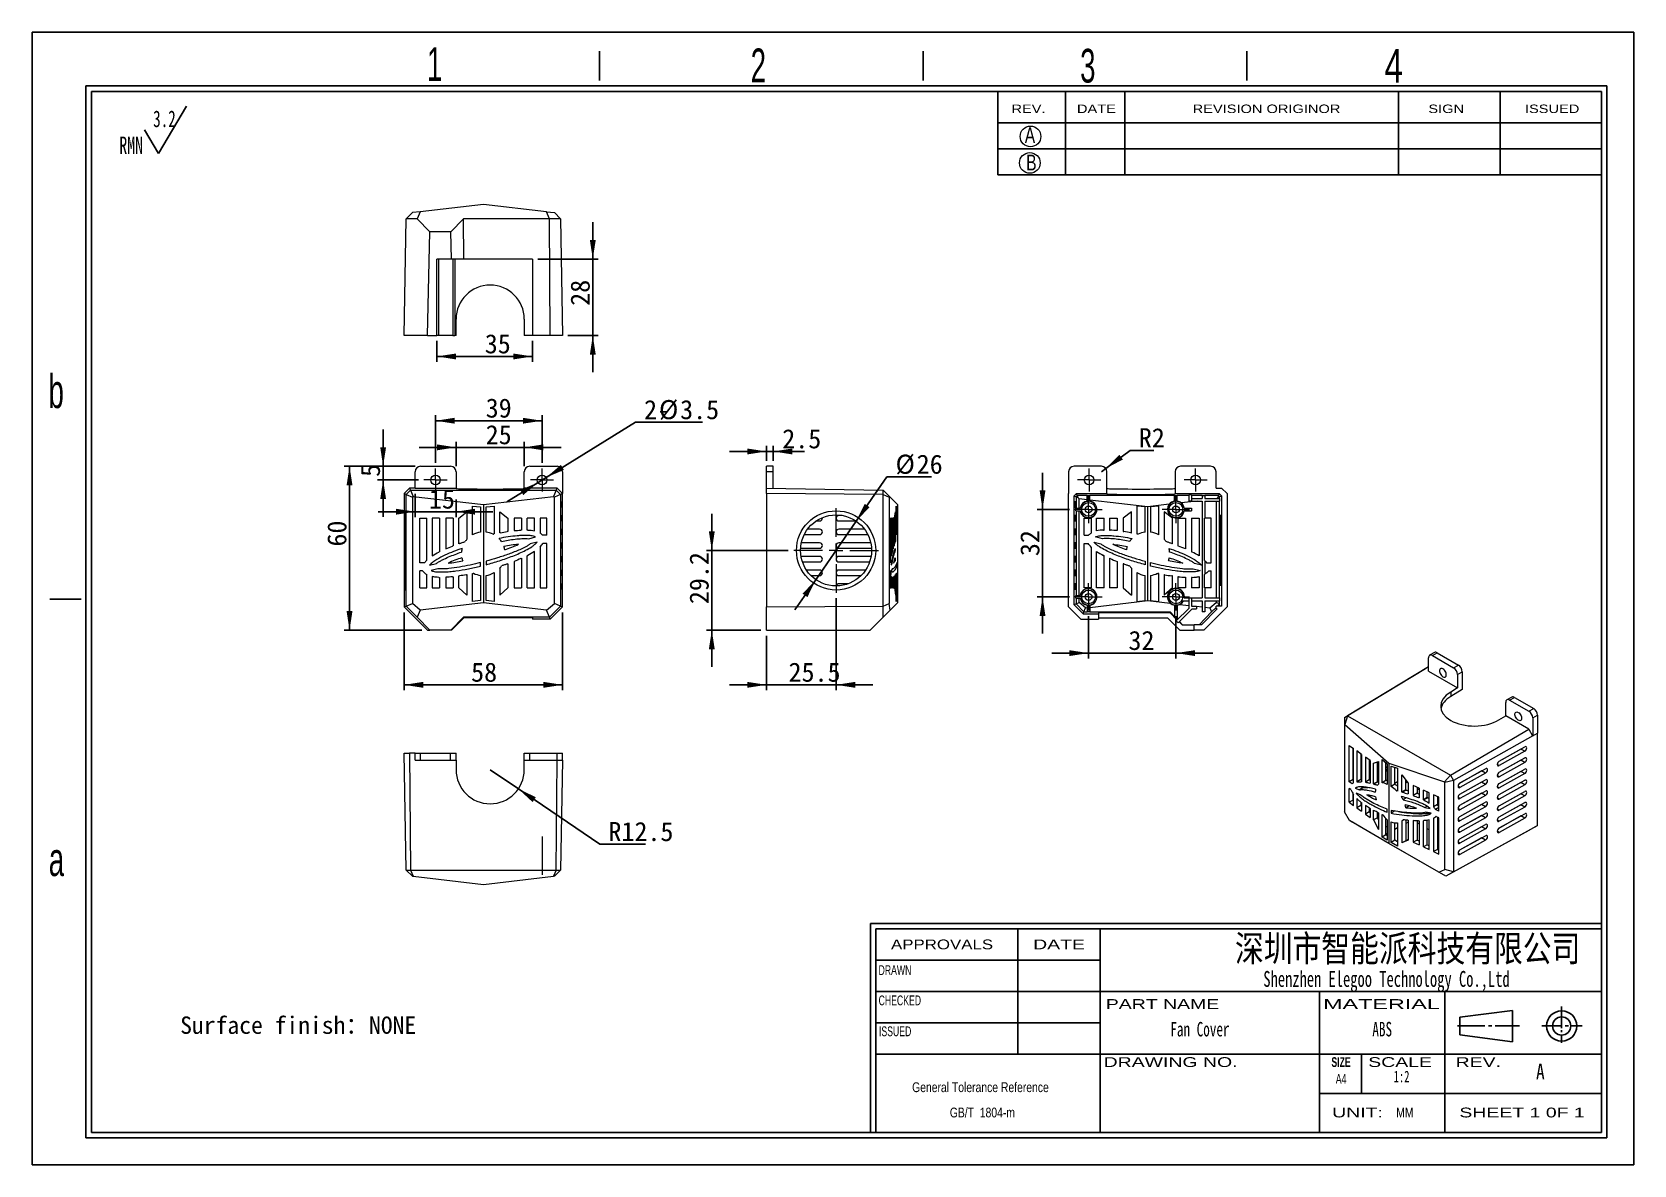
# Model space of a CAD drawing. Header units: millimetres. Extents: x 2 to 295, y 1 to 209.
import ezdxf

# ---------------------------------------------------------------- set-up
doc = ezdxf.new("R2010")
doc.units = ezdxf.units.MM
doc.linetypes.add('CENTER', pattern=[10.16, 6.35, -1.27, 1.27, -1.27])
doc.linetypes.add('CENTERX2', pattern=[20.32, 12.7, -2.54, 2.54, -2.54])
doc.layers.add('DIM', color=5, linetype='Continuous')
doc.layers.add('SLD-0', color=179, linetype='Continuous')
doc.layers.add('中心线', color=1, linetype='CENTER', lineweight=15)
doc.styles.add('SLDTEXTSTYLE0', font='SIMSUN.TTC', dxfattribs={"width": 0.67})
doc.styles.add('SLDTEXTSTYLE1', font='SIMSUN.TTC', dxfattribs={"bigfont": 'bigfont'})
doc.styles.add('SLDTEXTSTYLE10', font='SIMSUN.TTC', dxfattribs={"width": 0.8, "bigfont": 'bigfont'})
doc.styles.add('SLDTEXTSTYLE11', font='SIMSUN.TTC', dxfattribs={"width": 0.8})
doc.styles.add('SLDTEXTSTYLE12', font='SIMKAI.TTF', dxfattribs={"width": 0.67})
doc.styles.add('SLDTEXTSTYLE13', font='SIMSUN.TTC')
doc.styles.add('SLDTEXTSTYLE14', font='SIMSUN.TTC', dxfattribs={"width": 0.67})
doc.styles.add('SLDTEXTSTYLE2', font='ARIAL.TTF', dxfattribs={"width": 0.63516})
doc.styles.add('SLDTEXTSTYLE3', font='GOTHIC.TTF', dxfattribs={"width": 0.7304})
doc.styles.add('SLDTEXTSTYLE4', font='GOTHIC.TTF', dxfattribs={"width": 0.61171})
doc.styles.add('SLDTEXTSTYLE5', font='ARIALBD.TTF', dxfattribs={"width": 0.63516})
doc.styles.add('SLDTEXTSTYLE6', font='ARIAL.TTF', dxfattribs={"width": 1.422})
doc.styles.add('SLDTEXTSTYLE7', font='ARIAL.TTF', dxfattribs={"width": 0.7584})
doc.styles.add('SLDTEXTSTYLE8', font='ARIAL.TTF', dxfattribs={"width": 1.2324})
doc.styles.add('SLDTEXTSTYLE9', font='ARIAL.TTF', dxfattribs={"width": 1.7064})
doc.dimstyles.new('SLDDIMSTYLE0', dxfattribs={"dimtxt": 3.5, "dimasz": 3.5, "dimexe": 0, "dimexo": 0.0625, "dimgap": 0.875, "dimtad": 2, "dimlfac": 2, "dimrnd": 1e-09, "dimzin": 12, "dimdsep": 46, "dimtxsty": 'SLDTEXTSTYLE0', "dimsah": 1, "dimcen": 0.09, "dimadec": 0, "dimazin": 3, "dimtfac": 1, "dimtofl": 0, "dimtmove": 0, "dimatfit": 3, "dimfxl": 0, "dimfrac": 2, "dimtolj": 1, "dimtzin": 12, "dimarcsym": 0})
doc.dimstyles.new('SLDDIMSTYLE1', dxfattribs={"dimtxt": 3.5, "dimasz": 3.5, "dimexe": 0, "dimexo": 0.0625, "dimgap": 0.875, "dimtad": 0, "dimtih": 1, "dimtoh": 1, "dimlfac": 2, "dimrnd": 1e-09, "dimzin": 12, "dimdsep": 46, "dimtxsty": 'SLDTEXTSTYLE0', "dimsah": 1, "dimcen": 0, "dimadec": 0, "dimazin": 3, "dimtfac": 1, "dimtmove": 0, "dimatfit": 3, "dimfxl": 0, "dimfrac": 2, "dimtolj": 1, "dimtzin": 12, "dimarcsym": 0})
doc.dimstyles.new('SLDDIMSTYLE2', dxfattribs={"dimtxt": 3.5, "dimasz": 3.5, "dimexe": 0, "dimexo": 0.0625, "dimgap": 0.875, "dimtad": 2, "dimlfac": 2, "dimrnd": 1e-09, "dimzin": 12, "dimdsep": 46, "dimtxsty": 'SLDTEXTSTYLE0', "dimsah": 1, "dimcen": 0.09, "dimadec": 0, "dimazin": 3, "dimtfac": 1, "dimtmove": 0, "dimatfit": 0, "dimfxl": 0, "dimfrac": 2, "dimtolj": 1, "dimtzin": 12, "dimarcsym": 0})
doc.dimstyles.new('SLDDIMSTYLE3', dxfattribs={"dimtxt": 3.5, "dimasz": 3.5, "dimexe": 0, "dimexo": 0.0625, "dimgap": 0.875, "dimtad": 0, "dimtih": 1, "dimtoh": 1, "dimlfac": 2, "dimrnd": 1e-09, "dimzin": 12, "dimdsep": 46, "dimtxsty": 'SLDTEXTSTYLE0', "dimsah": 1, "dimcen": 0, "dimadec": 0, "dimazin": 3, "dimtfac": 1, "dimtofl": 0, "dimtmove": 0, "dimatfit": 3, "dimfxl": 0, "dimfrac": 2, "dimtolj": 1, "dimtzin": 12, "dimarcsym": 0})

msp = doc.modelspace()

# ---------------------------------------------------------------- texts
at = {"color": 7, "linetype": 'Continuous', "lineweight": 0, "attachment_point": 1}
for s, insert, char_height, style in [('Surface finish\\M+18146NONE', (28.944, 28.4695), 3.175, 'SLDTEXTSTYLE1'), ('Fan Cover', (210.2164, 27.4739), 2.64583, 'SLDTEXTSTYLE14'), ('ABS', (247.2034, 27.4739), 2.64583, 'SLDTEXTSTYLE14'), ('1:2', (251.1099, 18.5444), 2.11667, 'SLDTEXTSTYLE0')]:
    msp.add_mtext(s, dxfattribs=dict(at, insert=insert, char_height=char_height, style=style))
at = {"layer": 'SLD-0'}
for s, insert, char_height, attachment_point, style in [('1', (74.111, 205.8988), 6.172, 1, 'SLDTEXTSTYLE4'), ('2', (133.3881, 205.6552), 6.172, 1, 'SLDTEXTSTYLE4'), ('3', (193.7066, 205.5931), 6.172, 1, 'SLDTEXTSTYLE4'), ('4', (249.4405, 205.5869), 6.172, 1, 'SLDTEXTSTYLE3'), ('A', (183.5778, 191.2522), 2.9034, 1, 'SLDTEXTSTYLE3'), ('B', (183.8319, 186.2372), 2.9034, 1, 'SLDTEXTSTYLE3'), ('b', (4.8346, 146.0194), 6.172, 1, 'SLDTEXTSTYLE4'), ('a', (4.8798, 60.3511), 6.172, 1, 'SLDTEXTSTYLE4'), ('\\M+1905B圳\\M+18E73\\M+19271\\M+1945C\\M+19468\\M+189C8\\M+18B5A\\M+1974C\\M+18CC0\\M+18CF6\\M+18E69', (253.6756, 43.3374), 4.82808, 2, 'SLDTEXTSTYLE10'), ('A', (277.1784, 19.8537), 2.9104, 1, 'SLDTEXTSTYLE11')]:
    msp.add_mtext(s, dxfattribs=dict(at, insert=insert, char_height=char_height, attachment_point=attachment_point, style=style))
at = {"layer": 'SLD-0', "color": 179}
for s, insert, char_height, attachment_point, style in [('REV.', (181.1288, 195.4001), 1.55363, 1, 'SLDTEXTSTYLE8'), ('DATE', (193.1265, 195.4001), 1.55363, 1, 'SLDTEXTSTYLE8'), ('REVISION ORIGINOR', (214.3082, 195.4001), 1.553633, 1, 'SLDTEXTSTYLE8'), ('SIGN', (257.4664, 195.4001), 1.55363, 1, 'SLDTEXTSTYLE8'), ('ISSUED', (275.1481, 195.4001), 1.55363, 1, 'SLDTEXTSTYLE8'), ('APPROVALS', (168.4266, 42.5627), 1.79265, 2, 'SLDTEXTSTYLE8'), ('DATE', (189.8496, 42.5627), 1.79265, 2, 'SLDTEXTSTYLE6'), ('DRAWN', (159.8036, 37.8529), 1.79265, 2, 'SLDTEXTSTYLE2'), ('Shenzhen Elegoo Technology Co.,Ltd', (249.7983, 36.7996), 2.910417, 2, 'SLDTEXTSTYLE12'), ('CHECKED', (160.6957, 32.3147), 1.79265, 2, 'SLDTEXTSTYLE2'), ('PART NAME', (208.7939, 31.6454), 1.79265, 2, 'SLDTEXTSTYLE6'), ('MATERIAL', (248.8802, 31.6454), 1.79265, 2, 'SLDTEXTSTYLE9'), ('ISSUED', (159.837, 26.6544), 1.79265, 2, 'SLDTEXTSTYLE2'), ('DRAWING NO.', (210.268, 21.0216), 1.792654, 2, 'SLDTEXTSTYLE6'), ('SIZE', (241.4789, 21.0216), 1.79265, 2, 'SLDTEXTSTYLE5'), ('SCALE', (252.2889, 21.0216), 1.79265, 2, 'SLDTEXTSTYLE6'), ('REV.', (266.6102, 21.0216), 1.79265, 2, 'SLDTEXTSTYLE6'), ('A4', (241.4898, 17.9531), 1.79265, 2, 'SLDTEXTSTYLE2'), ('UNIT:', (244.4987, 11.7907), 1.79265, 2, 'SLDTEXTSTYLE6'), ('MM', (253.1609, 11.7907), 1.79265, 2, 'SLDTEXTSTYLE7'), ('SHEET 1 0F 1', (274.62, 11.7907), 1.792654, 2, 'SLDTEXTSTYLE6')]:
    msp.add_mtext(s, dxfattribs=dict(at, insert=insert, char_height=char_height, attachment_point=attachment_point, style=style))

# ---------------------------------------------------------------- blocks, each defined once
blk = doc.blocks.new('SW_NOTE_0')
at = {"layer": 'SLD-0', "color": 0}
for q in [(12.27, 9.26), (4.6, 4.92)]:
    blk.add_line((7.16, 0.59), q, dxfattribs=at)
at = {"layer": 'SLD-0', "color": 0, "attachment_point": 1, "style": 'SLDTEXTSTYLE0'}
for s, insert, char_height in [('3.2', (6.19, 8.45), 3.032), ('RMN', (0, 3.69), 3.175)]:
    blk.add_mtext(s, dxfattribs=dict(at, insert=insert, char_height=char_height))
blk = doc.blocks.new('SW_NOTE_1')
at = {"layer": 'SLD-0', "color": 0, "char_height": 1.7927, "attachment_point": 2, "style": 'SLDTEXTSTYLE7'}
for s, insert in [('General Tolerance Reference ', (13.02, 2.31)), (' GB/T  1804-m', (13.11, -2.32))]:
    blk.add_mtext(s, dxfattribs=dict(at, insert=insert))
blk = doc.blocks.new('_D')
at = {"layer": 'DIM'}
for p, q in [((75.69, 129.81), (75.69, 138.52)), ((95.19, 129.81), (95.19, 138.52)), ((75.69, 137.52), (95.19, 137.52))]:
    blk.add_line(p, q, dxfattribs=at)
for points in [[(75.69, 137.52), (79.19, 136.99), (79.19, 138.06)], [(95.19, 137.52), (91.69, 138.06), (91.69, 136.99)]]:
    blk.add_solid(points, dxfattribs=at)
at = {"layer": 'DIM', "insert": (84.87, 141.6), "char_height": 3.5, "attachment_point": 1, "style": 'SLDTEXTSTYLE13'}
blk.add_mtext('39', dxfattribs=at)
blk = doc.blocks.new('_D_1')
at = {"layer": 'DIM'}
for p, q in [((95.94, 127.14), (112.29, 137.24)), ((112.29, 137.24), (124.55, 137.24)), ((94.45, 126.22), (88.72, 122.69)), ((94.45, 126.22), (95.94, 127.14))]:
    blk.add_line(p, q, dxfattribs=at)
for points in [[(95.94, 127.14), (99.2, 128.52), (98.63, 129.44)], [(94.45, 126.22), (91.19, 124.84), (91.75, 123.92)]]:
    blk.add_solid(points, dxfattribs=at)
at = {"layer": 'DIM', "char_height": 3.5, "attachment_point": 1, "style": 'SLDTEXTSTYLE13'}
for s, insert in [('2-', (113.87, 141.31)), ('%%c', (116.6, 141.31)), ('3.5', (120.47, 141.31))]:
    blk.add_mtext(s, dxfattribs=dict(at, insert=insert))
blk = doc.blocks.new('_D_2')
at = {"layer": 'DIM'}
for p, q in [((69.94, 102.43), (69.94, 88.18)), ((98.94, 102.43), (98.94, 88.18)), ((69.94, 89.18), (98.94, 89.18))]:
    blk.add_line(p, q, dxfattribs=at)
for points in [[(69.94, 89.18), (73.44, 88.64), (73.44, 89.72)], [(98.94, 89.18), (95.44, 89.72), (95.44, 88.64)]]:
    blk.add_solid(points, dxfattribs=at)
at = {"layer": 'DIM', "insert": (82.2, 93.25), "char_height": 3.5, "attachment_point": 1, "style": 'SLDTEXTSTYLE13'}
blk.add_mtext('58', dxfattribs=at)
blk = doc.blocks.new('_D_3')
at = {"layer": 'DIM'}
for p, q in [((71.94, 129.18), (58.94, 129.18)), ((59.94, 129.18), (59.94, 99.18)), ((73.19, 99.18), (58.94, 99.18))]:
    blk.add_line(p, q, dxfattribs=at)
for points in [[(59.94, 129.18), (59.4, 125.68), (60.48, 125.68)], [(59.94, 99.18), (60.48, 102.68), (59.4, 102.68)]]:
    blk.add_solid(points, dxfattribs=at)
at = {"layer": 'DIM', "insert": (55.87, 114.49), "char_height": 3.5, "attachment_point": 1, "rotation": 90, "style": 'SLDTEXTSTYLE13'}
blk.add_mtext('60', dxfattribs=at)
blk = doc.blocks.new('_D_4')
at = {"layer": 'DIM'}
for p, q in [((79.44, 132.65), (72.71, 132.65)), ((79.44, 129.18), (79.44, 133.65)), ((79.44, 132.65), (91.94, 132.65)), ((91.94, 129.18), (91.94, 133.65)), ((91.94, 132.65), (98.67, 132.65))]:
    blk.add_line(p, q, dxfattribs=at)
for points in [[(79.44, 132.65), (75.94, 133.19), (75.94, 132.11)], [(91.94, 132.65), (95.44, 132.11), (95.44, 133.19)]]:
    blk.add_solid(points, dxfattribs=at)
at = {"layer": 'DIM', "insert": (84.87, 136.72), "char_height": 3.5, "attachment_point": 1, "style": 'SLDTEXTSTYLE13'}
blk.add_mtext('25', dxfattribs=at)
blk = doc.blocks.new('_D_5')
at = {"layer": 'DIM'}
for p, q in [((71.94, 124.16), (71.94, 119.87)), ((71.94, 120.87), (65.21, 120.87)), ((71.94, 120.87), (79.44, 120.87)), ((79.44, 123.13), (79.44, 119.87)), ((79.44, 120.87), (86.17, 120.87))]:
    blk.add_line(p, q, dxfattribs=at)
for points in [[(71.94, 120.87), (68.44, 121.41), (68.44, 120.33)], [(79.44, 120.87), (82.94, 120.33), (82.94, 121.41)]]:
    blk.add_solid(points, dxfattribs=at)
at = {"layer": 'DIM', "insert": (74.48, 124.94), "char_height": 3.5, "attachment_point": 1, "style": 'SLDTEXTSTYLE13'}
blk.add_mtext('15', dxfattribs=at)
blk = doc.blocks.new('_D_6')
at = {"layer": 'DIM'}
for p, q in [((66.09, 129.18), (66.09, 135.91)), ((71.94, 129.18), (65.09, 129.18)), ((66.09, 129.18), (66.09, 126.68)), ((72.57, 126.68), (65.09, 126.68)), ((66.09, 126.68), (66.09, 119.95))]:
    blk.add_line(p, q, dxfattribs=at)
for points in [[(66.09, 129.18), (66.63, 132.68), (65.56, 132.68)], [(66.09, 126.68), (65.56, 123.18), (66.63, 123.18)]]:
    blk.add_solid(points, dxfattribs=at)
at = {"layer": 'DIM', "insert": (62.02, 127.24), "char_height": 3.5, "attachment_point": 1, "rotation": 90, "style": 'SLDTEXTSTYLE13'}
blk.add_mtext('5', dxfattribs=at)
blk = doc.blocks.new('SW_CENTERMARKSYMBOL_0')
at = {"layer": '中心线', "color": 0}
for p, q in [((-1.25, 0), (-2.125, 0)), ((0, 0), (-1.25, 0)), ((0, 1.25), (0, 2.125)), ((0, 0), (0, 1.25)), ((0, 0), (0, -1.25)), ((0, 0), (1.25, 0)), ((1.25, 0), (2.125, 0)), ((0, -1.25), (0, -2.125))]:
    blk.add_line(p, q, dxfattribs=at)
blk = doc.blocks.new('SW_CENTERMARKSYMBOL_1')
at = {"layer": '中心线', "color": 0}
for p, q in [((-1.25, 0), (-2.125, 0)), ((0, 0), (-1.25, 0)), ((0, 1.25), (0, 2.125)), ((0, 0), (0, 1.25)), ((0, 0), (0, -1.25)), ((0, 0), (1.25, 0)), ((1.25, 0), (2.125, 0)), ((0, -1.25), (0, -2.125))]:
    blk.add_line(p, q, dxfattribs=at)
blk = doc.blocks.new('_D_7')
at = {"layer": 'DIM'}
for p, q in [((152.71, 119.13), (158.32, 127.25)), ((158.32, 127.25), (166.5, 127.25)), ((145.32, 108.43), (152.71, 119.13)), ((145.32, 108.43), (141.5, 102.9))]:
    blk.add_line(p, q, dxfattribs=at)
for points in [[(152.71, 119.13), (155.14, 121.7), (154.26, 122.32)], [(145.32, 108.43), (142.89, 105.86), (143.78, 105.25)]]:
    blk.add_solid(points, dxfattribs=at)
at = {"layer": 'DIM', "char_height": 3.5, "attachment_point": 1, "style": 'SLDTEXTSTYLE13'}
for s, insert in [('%%c', (159.91, 131.32)), ('26', (163.78, 131.32))]:
    blk.add_mtext(s, dxfattribs=dict(at, insert=insert))
blk = doc.blocks.new('_D_8')
at = {"layer": 'DIM'}
for p, q in [((149.02, 105.03), (149.02, 88.18)), ((136.27, 98.18), (136.27, 88.18)), ((136.27, 89.18), (129.54, 89.18)), ((136.27, 89.18), (149.02, 89.18)), ((149.02, 89.18), (155.75, 89.18))]:
    blk.add_line(p, q, dxfattribs=at)
for points in [[(136.27, 89.18), (132.77, 89.72), (132.77, 88.64)], [(149.02, 89.18), (152.52, 88.64), (152.52, 89.72)]]:
    blk.add_solid(points, dxfattribs=at)
at = {"layer": 'DIM', "insert": (140.32, 93.25), "char_height": 3.5, "attachment_point": 1, "style": 'SLDTEXTSTYLE13'}
blk.add_mtext('25.5', dxfattribs=at)
blk = doc.blocks.new('_D_9')
at = {"layer": 'DIM'}
for p, q in [((126.27, 113.78), (126.27, 120.51)), ((140.27, 113.78), (125.27, 113.78)), ((126.27, 113.78), (126.27, 99.18)), ((135.27, 99.18), (125.27, 99.18)), ((126.27, 99.18), (126.27, 92.45))]:
    blk.add_line(p, q, dxfattribs=at)
for points in [[(126.27, 113.78), (126.81, 117.28), (125.73, 117.28)], [(126.27, 99.18), (125.73, 95.68), (126.81, 95.68)]]:
    blk.add_solid(points, dxfattribs=at)
at = {"layer": 'DIM', "insert": (122.19, 103.96), "char_height": 3.5, "attachment_point": 1, "rotation": 90, "style": 'SLDTEXTSTYLE13'}
blk.add_mtext('29.2', dxfattribs=at)
blk = doc.blocks.new('_D_10')
at = {"layer": 'DIM'}
for p, q in [((136.27, 130.18), (136.27, 132.9)), ((137.52, 130.18), (137.52, 132.9)), ((136.27, 131.9), (129.54, 131.9)), ((137.52, 131.9), (136.27, 131.9)), ((137.52, 131.9), (143.25, 131.9))]:
    blk.add_line(p, q, dxfattribs=at)
for points in [[(136.27, 131.9), (132.77, 132.44), (132.77, 131.36)], [(137.52, 131.9), (141.02, 131.36), (141.02, 132.44)]]:
    blk.add_solid(points, dxfattribs=at)
at = {"layer": 'DIM', "insert": (139.17, 135.97), "char_height": 3.5, "attachment_point": 1, "style": 'SLDTEXTSTYLE13'}
blk.add_mtext('2.5', dxfattribs=at)
blk = doc.blocks.new('SW_CENTERMARKSYMBOL_2')
at = {"layer": '中心线', "color": 0}
for p, q in [((0, 2.5), (0, 7.75)), ((-2.5, 0), (-7.75, 0)), ((0, 0), (-1.25, 0)), ((0, 0), (0, 1.25)), ((0, 0), (0, -1.25)), ((0, 0), (1.25, 0)), ((2.5, 0), (7.75, 0)), ((0, -2.5), (0, -7.75))]:
    blk.add_line(p, q, dxfattribs=at)
blk = doc.blocks.new('_D_11')
at = {"layer": 'DIM'}
for p, q in [((186.82, 121.28), (186.82, 128.01)), ((191.75, 121.28), (185.82, 121.28)), ((186.82, 121.28), (186.82, 105.28)), ((191.75, 105.28), (185.82, 105.28)), ((186.82, 105.28), (186.82, 98.55))]:
    blk.add_line(p, q, dxfattribs=at)
for points in [[(186.82, 121.28), (187.36, 124.78), (186.29, 124.78)], [(186.82, 105.28), (186.29, 101.78), (187.36, 101.78)]]:
    blk.add_solid(points, dxfattribs=at)
at = {"layer": 'DIM', "insert": (182.75, 112.74), "char_height": 3.5, "attachment_point": 1, "rotation": 90, "style": 'SLDTEXTSTYLE13'}
blk.add_mtext('32', dxfattribs=at)
blk = doc.blocks.new('_D_12')
at = {"layer": 'DIM'}
for p, q in [((195.25, 101.78), (195.25, 93.99)), ((211.25, 101.78), (211.25, 93.99)), ((195.25, 94.99), (188.52, 94.99)), ((195.25, 94.99), (211.25, 94.99)), ((211.25, 94.99), (217.98, 94.99))]:
    blk.add_line(p, q, dxfattribs=at)
for points in [[(195.25, 94.99), (191.75, 95.52), (191.75, 94.45)], [(211.25, 94.99), (214.75, 94.45), (214.75, 95.52)]]:
    blk.add_solid(points, dxfattribs=at)
at = {"layer": 'DIM', "insert": (202.55, 99.06), "char_height": 3.5, "attachment_point": 1, "style": 'SLDTEXTSTYLE13'}
blk.add_mtext('32', dxfattribs=at)
blk = doc.blocks.new('_D_13')
at = {"layer": 'DIM'}
for p, q in [((198.4, 128.78), (202.86, 132.08)), ((202.86, 132.08), (207.17, 132.08)), ((197.6, 128.18), (198.4, 128.78))]:
    blk.add_line(p, q, dxfattribs=at)
blk.add_solid([(198.4, 128.78), (201.53, 130.43), (200.89, 131.29)], dxfattribs=at)
at = {"layer": 'DIM', "insert": (204.45, 136.16), "char_height": 3.5, "attachment_point": 1, "style": 'SLDTEXTSTYLE13'}
blk.add_mtext('R2', dxfattribs=at)
blk = doc.blocks.new('SW_CENTERMARKSYMBOL_3')
at = {"layer": '中心线', "color": 0}
for p, q in [((-1.25, 0), (-2.5, 0)), ((0, 0), (-1.25, 0)), ((0, 1.25), (0, 2.5)), ((0, 0), (0, 1.25)), ((0, 0), (0, -1.25)), ((0, 0), (1.25, 0)), ((1.25, 0), (2.5, 0)), ((0, -1.25), (0, -2.5))]:
    blk.add_line(p, q, dxfattribs=at)
blk = doc.blocks.new('SW_CENTERMARKSYMBOL_4')
at = {"layer": '中心线', "color": 0}
for p, q in [((-1.25, 0), (-2.5, 0)), ((0, 0), (-1.25, 0)), ((0, 1.25), (0, 2.5)), ((0, 0), (0, 1.25)), ((0, 0), (0, -1.25)), ((0, 0), (1.25, 0)), ((1.25, 0), (2.5, 0)), ((0, -1.25), (0, -2.5))]:
    blk.add_line(p, q, dxfattribs=at)
blk = doc.blocks.new('SW_CENTERMARKSYMBOL_5')
at = {"layer": '中心线', "color": 0}
for p, q in [((-1.25, 0), (-2.5, 0)), ((0, 0), (-1.25, 0)), ((0, 1.25), (0, 2.5)), ((0, 0), (0, 1.25)), ((0, 0), (0, -1.25)), ((0, 0), (1.25, 0)), ((1.25, 0), (2.5, 0)), ((0, -1.25), (0, -2.5))]:
    blk.add_line(p, q, dxfattribs=at)
blk = doc.blocks.new('SW_CENTERMARKSYMBOL_6')
at = {"layer": '中心线', "color": 0}
for p, q in [((-1.25, 0), (-2.5, 0)), ((0, 0), (-1.25, 0)), ((0, 1.25), (0, 2.5)), ((0, 0), (0, 1.25)), ((0, 0), (0, -1.25)), ((0, 0), (1.25, 0)), ((1.25, 0), (2.5, 0)), ((0, -1.25), (0, -2.5))]:
    blk.add_line(p, q, dxfattribs=at)
blk = doc.blocks.new('SW_CENTERMARKSYMBOL_7')
at = {"layer": '中心线', "color": 0}
for p, q in [((-1.25, 0), (-2.125, 0)), ((0, 0), (-1.25, 0)), ((0, 1.25), (0, 2.125)), ((0, 0), (0, 1.25)), ((0, 0), (0, -1.25)), ((0, 0), (1.25, 0)), ((1.25, 0), (2.125, 0)), ((0, -1.25), (0, -2.125))]:
    blk.add_line(p, q, dxfattribs=at)
blk = doc.blocks.new('SW_CENTERMARKSYMBOL_8')
at = {"layer": '中心线', "color": 0}
for p, q in [((-1.25, 0), (-2.125, 0)), ((0, 0), (-1.25, 0)), ((0, 1.25), (0, 2.125)), ((0, 0), (0, 1.25)), ((0, 0), (0, -1.25)), ((0, 0), (1.25, 0)), ((1.25, 0), (2.125, 0)), ((0, -1.25), (0, -2.125))]:
    blk.add_line(p, q, dxfattribs=at)
blk = doc.blocks.new('_D_14')
at = {"layer": 'DIM'}
for p, q in [((85.69, 73.65), (90.86, 70.13)), ((90.86, 70.13), (105.75, 60.01)), ((105.75, 60.01), (114.14, 60.01))]:
    blk.add_line(p, q, dxfattribs=at)
blk.add_solid([(90.86, 70.13), (93.45, 67.72), (94.06, 68.61)], dxfattribs=at)
at = {"layer": 'DIM', "insert": (107.34, 64.08), "char_height": 3.5, "attachment_point": 1, "style": 'SLDTEXTSTYLE13'}
blk.add_mtext('R12.5', dxfattribs=at)
blk = doc.blocks.new('_D_15')
at = {"layer": 'DIM'}
for p, q in [((75.94, 152.12), (75.94, 148.29)), ((93.44, 152.12), (93.44, 148.29)), ((75.94, 149.29), (93.44, 149.29))]:
    blk.add_line(p, q, dxfattribs=at)
for points in [[(75.94, 149.29), (79.44, 148.75), (79.44, 149.83)], [(93.44, 149.29), (89.94, 149.83), (89.94, 148.75)]]:
    blk.add_solid(points, dxfattribs=at)
at = {"layer": 'DIM', "insert": (84.7, 153.36), "char_height": 3.5, "attachment_point": 1, "style": 'SLDTEXTSTYLE13'}
blk.add_mtext('35', dxfattribs=at)
blk = doc.blocks.new('_D_16')
at = {"layer": 'DIM'}
for p, q in [((104.48, 167.12), (104.48, 173.85)), ((94.44, 167.12), (105.48, 167.12)), ((104.48, 167.12), (104.48, 153.12)), ((99.94, 153.12), (105.48, 153.12)), ((104.48, 153.12), (104.48, 146.39))]:
    blk.add_line(p, q, dxfattribs=at)
for points in [[(104.48, 167.12), (105.02, 170.62), (103.94, 170.62)], [(104.48, 153.12), (103.94, 149.62), (105.02, 149.62)]]:
    blk.add_solid(points, dxfattribs=at)
at = {"layer": 'DIM', "insert": (100.41, 158.56), "char_height": 3.5, "attachment_point": 1, "rotation": 90, "style": 'SLDTEXTSTYLE13'}
blk.add_mtext('28', dxfattribs=at)

# ---------------------------------------------------------------- dimensions: what is measured, and where the dimension line sits
at = {"layer": 'DIM'}
for base, p1, p2, angle, dimstyle, picture, middle in [((104.4834, 153.1194), (93.4411, 167.1194), (98.9411, 153.1194), 90, 'SLDDIMSTYLE2', '_D_16', (104.4834, 159.917)), ((95.1911, 137.5247), (75.6911, 128.8065), (95.1911, 128.8065), 0, 'SLDDIMSTYLE0', '_D', (86.2298, 137.5247)), ((66.0945, 126.6815), (72.9411, 129.1814), (73.5661, 126.6815), 90, 'SLDDIMSTYLE2', '_D_6', (66.0945, 127.9242)), ((91.9411, 132.6473), (79.4411, 128.1814), (91.9411, 128.1815), 0, 'SLDDIMSTYLE2', '_D_4', (86.2298, 132.6473)), ((59.9411, 99.1815), (72.9411, 129.1814), (74.1911, 99.1815), 90, 'SLDDIMSTYLE0', '_D_3', (59.9411, 115.8496)), ((186.824, 105.2815), (192.7488, 121.2815), (192.7488, 105.2815), 90, 'SLDDIMSTYLE2', '_D_11', (186.824, 114.1038)), ((79.4411, 120.8688), (71.9411, 125.1597), (79.4411, 124.129), 0, 'SLDDIMSTYLE2', '_D_5', (75.8441, 120.8688)), ((126.2669, 99.1815), (141.2669, 113.7815), (136.2669, 99.1815), 90, 'SLDDIMSTYLE2', '_D_9', (126.2669, 106.6843)), ((98.9411, 89.1815), (69.9411, 103.4315), (98.9411, 103.4315), 0, 'SLDDIMSTYLE0', '_D_2', (83.5597, 89.1815))]:
    dim = msp.add_linear_dim(base=base, p1=p1, p2=p2, angle=angle, dimstyle=dimstyle, dxfattribs=at)
    dim.commit()
    dim.dimension.update_dxf_attribs({"geometry": picture, "text_midpoint": middle, "dimtype": 160})
for base, p1, p2, picture, middle in [((93.4411, 149.2913), (75.9411, 153.1194), (93.4411, 153.1194), '_D_15', (86.0622, 149.2913)), ((136.2669, 131.9), (137.5169, 129.1814), (136.2669, 129.1814), '_D_10', (141.2126, 131.9)), ((149.0169, 89.1815), (136.2669, 99.1815), (149.0169, 106.0315), '_D_8', (143.0449, 89.1815)), ((211.2488, 94.9854), (195.2488, 102.7815), (211.2488, 102.7815), '_D_12', (203.9138, 94.9854))]:
    dim = msp.add_linear_dim(base=base, p1=p1, p2=p2, dimstyle='SLDDIMSTYLE2', dxfattribs=at)
    dim.commit()
    dim.dimension.update_dxf_attribs({"geometry": picture, "text_midpoint": middle, "dimtype": 160})
dim = msp.add_diameter_dim_2p(p1=(95.9356, 127.1413), p2=(94.4466, 126.2218), text='2-<>', dimstyle='SLDDIMSTYLE1', dxfattribs=at)
dim.commit()
dim.dimension.update_dxf_attribs({"geometry": '_D_1', "text_midpoint": (119.211, 139.7747), "dimtype": 163})
for center, mpoint, picture, middle in [((197.5988, 128.1815), (198.4021, 128.7771), '_D_13', (205.8107, 134.1206)), ((85.6911, 73.6488), (90.8592, 70.134), '_D_14', (110.7405, 62.0438))]:
    dim = msp.add_radius_dim(center=center, mpoint=mpoint, dimstyle='SLDDIMSTYLE3', dxfattribs=at)
    dim.commit()
    dim.dimension.update_dxf_attribs({"geometry": picture, "text_midpoint": middle, "dimtype": 164})
dim = msp.add_diameter_dim_2p(p1=(152.7111, 119.1298), p2=(145.3228, 108.4333), dimstyle='SLDDIMSTYLE1', dxfattribs=at)
dim.commit()
dim.dimension.update_dxf_attribs({"geometry": '_D_7', "text_midpoint": (163.202, 129.7847), "dimtype": 163})

# ---------------------------------------------------------------- linework, layer by layer
at = {"color": 7, "linetype": 'Continuous', "lineweight": 15}
for p, q in [((84.4411, 177.1194), (72.8813, 175.7856)), ((96.001, 175.7856), (84.4411, 177.1194)), ((69.9411, 153.1194), (70.3142, 174.4925)), ((70.3142, 174.4925), (71.4411, 175.6194)), ((72.3457, 174.4925), (70.3142, 174.4925)), ((72.8813, 175.7856), (71.4411, 175.6194)), ((72.8813, 175.7856), (72.3457, 174.4925)), ((74.6602, 172.1194), (72.3457, 174.4925)), ((80.7866, 174.4925), (78.4721, 172.1194)), ((96.5366, 174.4925), (80.7866, 174.4925)), ((80.8399, 167.1194), (80.7866, 174.4925)), ((96.5366, 174.4925), (96.001, 175.7856)), ((96.001, 175.7856), (97.4411, 175.6194)), ((96.6911, 153.1194), (96.5366, 174.4925)), ((98.5681, 174.4925), (96.5366, 174.4925)), ((98.5681, 174.4925), (97.4411, 175.6194)), ((98.5681, 174.4925), (98.9411, 153.1194)), ((74.1911, 153.1194), (74.6602, 172.1194)), ((78.4721, 172.1194), (74.6602, 172.1194)), ((78.5955, 167.1194), (78.4721, 172.1194)), ((78.5955, 167.1194), (75.9411, 167.1194)), ((75.9411, 153.1194), (75.9411, 167.1194)), ((76.3176, 153.1194), (76.3176, 167.1194)), ((80.8399, 167.1194), (78.5955, 167.1194)), ((78.8682, 167.1194), (78.8682, 153.1194)), ((79.2218, 167.1194), (79.2218, 153.1194)), ((93.4411, 167.1194), (80.8399, 167.1194)), ((93.4411, 167.1194), (93.4411, 153.1194)), ((79.4411, 153.1194), (79.4411, 156.1194)), ((91.9411, 156.1194), (91.9411, 153.1194)), ((74.1911, 153.1194), (69.9411, 153.1194)), ((74.1911, 153.1194), (75.9411, 153.1194)), ((76.3176, 153.1194), (75.9411, 153.1194)), ((78.8682, 153.1194), (76.3176, 153.1194)), ((78.8682, 153.1194), (79.2218, 153.1194)), ((79.4411, 153.1194), (79.2218, 153.1194)), ((93.4411, 153.1194), (91.9411, 153.1194)), ((96.6911, 153.1194), (93.4411, 153.1194)), ((98.9411, 153.1194), (96.6911, 153.1194)), ((98.9411, 154.3694), (98.9193, 154.3694)), ((98.9411, 154.3694), (98.9411, 153.1194)), ((72.9411, 129.1814), (78.4411, 129.1814)), ((92.9411, 129.1815), (97.9411, 129.1815)), ((137.5169, 129.1815), (136.2669, 129.1815)), ((137.5169, 129.1814), (136.2669, 129.1814)), ((136.2669, 128.1814), (136.2669, 129.1814)), ((137.5169, 128.1814), (137.5169, 129.1814)), ((197.5988, 129.1815), (192.5988, 129.1815)), ((217.5988, 129.1814), (212.0988, 129.1814)), ((71.9411, 125.1597), (71.9411, 128.1814)), ((79.4411, 128.1814), (79.4411, 125.1597)), ((91.9411, 125.1597), (91.9411, 128.1815)), ((98.9411, 128.1815), (98.9411, 124.1815)), ((137.5169, 128.1814), (136.2669, 128.1814)), ((136.2669, 125.1815), (136.2669, 128.1814)), ((137.5169, 125.1597), (137.5169, 128.1814)), ((191.5988, 128.1815), (191.5988, 124.1815)), ((198.5988, 124.1814), (198.5988, 128.1815)), ((211.0988, 128.1814), (211.0988, 124.1814)), ((218.5988, 125.1815), (218.5988, 128.1814)), ((69.9411, 124.1815), (70.9411, 125.1815)), ((69.9411, 124.1815), (69.9411, 103.4315)), ((70.3142, 124.027), (69.9411, 124.1815)), ((70.3142, 124.027), (71.0957, 124.8085)), ((70.3142, 124.027), (71.4411, 123.5602)), ((70.3142, 103.5861), (70.3142, 124.027)), ((70.9411, 125.1815), (71.0957, 124.8085)), ((71.9411, 125.1815), (70.9411, 125.1815)), ((71.0957, 124.8085), (71.5685, 123.6668)), ((71.0957, 124.8085), (97.7866, 124.8085)), ((71.4411, 123.5602), (71.5685, 123.6668)), ((71.4411, 123.5602), (71.4411, 104.0529)), ((71.5685, 123.6668), (84.4411, 122.1815)), ((71.9411, 125.1597), (79.4411, 125.1597)), ((79.4411, 125.1597), (79.4411, 125.1292)), ((84.4411, 122.1815), (97.3137, 123.6668)), ((97.9321, 125.1597), (91.9411, 125.1597)), ((91.9411, 125.1292), (91.9411, 125.1597)), ((97.7866, 124.8085), (97.3137, 123.6668)), ((97.4411, 123.5602), (97.3137, 123.6668)), ((98.5681, 124.027), (97.4411, 123.5602)), ((97.4411, 104.0529), (97.4411, 123.5602)), ((97.7866, 124.8085), (97.9321, 125.1597)), ((97.7866, 124.8085), (98.5681, 124.027)), ((97.9321, 125.1597), (98.9103, 124.1815)), ((98.9411, 124.1815), (98.5681, 124.027)), ((98.5681, 124.027), (98.5681, 103.5861)), ((98.9411, 124.1815), (98.9103, 124.1815)), ((98.9411, 103.4315), (98.9411, 124.1815)), ((136.2669, 125.1815), (157.64, 124.8085)), ((136.2669, 124.1815), (136.2669, 125.1815)), ((157.64, 124.027), (136.2669, 124.1815)), ((136.2669, 124.1815), (136.2669, 103.4315)), ((157.64, 124.027), (157.64, 124.8085)), ((157.64, 124.8085), (158.7816, 123.6668)), ((157.64, 103.5861), (157.64, 124.027)), ((157.64, 124.027), (158.7669, 123.5602)), ((158.7669, 123.5602), (158.7816, 123.6668)), ((158.7669, 123.5602), (158.7669, 104.0529)), ((158.7816, 123.6668), (160.2669, 122.1815)), ((191.5988, 103.4315), (191.5988, 124.1815)), ((193.013, 124.1814), (192.5989, 123.7673)), ((192.5989, 103.8458), (192.5989, 123.7673)), ((192.5989, 123.7673), (192.9646, 123.6158)), ((193.1645, 123.8157), (192.9646, 123.6158)), ((192.9646, 123.6158), (192.9646, 121.5315)), ((192.9646, 123.6158), (193.3059, 123.4744)), ((193.013, 124.1814), (198.5988, 124.1814)), ((193.1645, 123.8157), (193.013, 124.1814)), ((194.9988, 123.8157), (193.1645, 123.8157)), ((193.1645, 123.8157), (193.3059, 123.4744)), ((193.3059, 123.4744), (193.5595, 123.2208)), ((193.5595, 121.5315), (193.5595, 123.2208)), ((194.9988, 123.0547), (193.5595, 123.2208)), ((194.9988, 123.8454), (195.4988, 123.8454)), ((194.9988, 122.7606), (194.9988, 123.8454)), ((195.4988, 122.7606), (195.4988, 123.8454)), ((210.9988, 123.8157), (195.4988, 123.8157)), ((198.5988, 124.129), (198.5988, 124.1814)), ((210.9988, 123.8454), (211.4988, 123.8454)), ((210.9988, 122.7606), (210.9988, 123.8454)), ((211.0988, 124.1814), (211.0988, 124.129)), ((211.0988, 124.1814), (219.1845, 124.1814)), ((211.4988, 122.7606), (211.4988, 123.8454)), ((213.6079, 123.8157), (211.4988, 123.8157)), ((214.1079, 123.9807), (213.6079, 123.9807)), ((213.6079, 123.9807), (213.6079, 122.8157)), ((214.1079, 123.9807), (214.1079, 122.8157)), ((216.0322, 123.8157), (214.1079, 123.8157)), ((214.1079, 123.3157), (216.0322, 123.3157)), ((216.0322, 123.8157), (216.5322, 123.8157)), ((216.0322, 123.8157), (216.0322, 123.3157)), ((219.033, 123.8157), (216.5322, 123.8157)), ((216.5322, 123.8157), (216.5322, 123.3157)), ((216.5322, 123.3157), (219.2329, 123.3157)), ((218.5988, 125.1815), (219.5988, 125.1815)), ((218.8917, 123.4744), (218.7329, 123.3157)), ((219.033, 123.8157), (218.8917, 123.4744)), ((219.2329, 123.6158), (218.8917, 123.4744)), ((219.1845, 124.1814), (219.033, 123.8157)), ((219.2329, 123.6158), (219.033, 123.8157)), ((219.5986, 123.7673), (219.1845, 124.1814)), ((219.2329, 123.6158), (219.5986, 123.7673)), ((219.2329, 123.3157), (219.2329, 123.6158)), ((219.2329, 123.3157), (219.2329, 122.8157)), ((219.5986, 123.7673), (219.5986, 103.5657)), ((220.5988, 124.1815), (219.5988, 125.1815)), ((220.5988, 124.1815), (220.5988, 103.4315)), ((79.9411, 119.6815), (81.4411, 120.8592)), ((81.4411, 120.8592), (81.4411, 115.8273)), ((82.4411, 121.909), (83.9411, 121.7359)), ((82.4411, 116.6456), (82.4411, 121.909)), ((83.9411, 121.7359), (83.9411, 117.1502)), ((84.4411, 122.1815), (84.4411, 104.1815)), ((84.9411, 121.7359), (86.4411, 121.909)), ((84.9411, 117.1502), (84.9411, 121.7359)), ((86.4411, 121.909), (86.4411, 116.8139)), ((87.4411, 120.8592), (88.9411, 119.6815)), ((87.4411, 117.0106), (87.4411, 120.8592)), ((98.5964, 122.6815), (98.7099, 122.6815)), ((98.7099, 121.6815), (98.5964, 121.6815)), ((98.7709, 122.6815), (98.8844, 122.6815)), ((98.8844, 121.6815), (98.7709, 121.6815)), ((159.7477, 119.6815), (159.9208, 120.8592)), ((159.9208, 120.8592), (159.9208, 115.8273)), ((160.0362, 121.909), (160.2092, 121.7359)), ((160.0362, 116.6456), (160.0362, 121.909)), ((160.0362, 121.7359), (160.2092, 121.7359)), ((160.2092, 121.7359), (160.2092, 117.1502)), ((160.2669, 122.1815), (160.2669, 104.1815)), ((192.7691, 122.6815), (192.6556, 122.6815)), ((192.6556, 121.6815), (192.7691, 121.6815)), ((192.9436, 122.6815), (192.8302, 122.6815)), ((192.8302, 121.6815), (192.9436, 121.6815)), ((192.9349, 121.0315), (192.9349, 121.5315)), ((192.9349, 121.5315), (193.7697, 121.5315)), ((192.9349, 121.0315), (193.7697, 121.0315)), ((192.9646, 121.0315), (192.9646, 105.5315)), ((193.5595, 105.5315), (193.5595, 121.0315)), ((206.0988, 121.774), (195.4988, 122.997)), ((203.0988, 120.8592), (201.5988, 119.6815)), ((203.0988, 117.0106), (203.0988, 120.8592)), ((205.5988, 121.7359), (204.0988, 121.909)), ((204.0988, 121.909), (204.0988, 116.8139)), ((205.5988, 117.1502), (205.5988, 121.7359)), ((210.0097, 122.2252), (206.0988, 121.774)), ((206.0988, 104.5891), (206.0988, 121.774)), ((208.0988, 121.909), (206.5988, 121.7359)), ((206.5988, 121.7359), (206.5988, 117.1502)), ((208.0988, 116.6456), (208.0988, 121.909)), ((210.5988, 119.6815), (209.0988, 120.8592)), ((209.0988, 120.8592), (209.0988, 115.8273)), ((215.1269, 122.8157), (212.2341, 122.4819)), ((212.7278, 121.5315), (214.1079, 121.5315)), ((212.7278, 121.0315), (214.1079, 121.0315)), ((214.1079, 122.8157), (213.6079, 122.8157)), ((214.1079, 122.8157), (216.0322, 122.8157)), ((214.1079, 121.5315), (214.1079, 121.0315)), ((216.0322, 122.8157), (216.0322, 105.0815)), ((216.5322, 122.8157), (219.2329, 122.8157)), ((216.5322, 122.8157), (216.5322, 119.6815)), ((218.638, 122.8157), (218.638, 105.0815)), ((219.2329, 105.0815), (219.2329, 122.8157)), ((72.8161, 119.6815), (74.0661, 119.6815)), ((72.8161, 111.5365), (72.8161, 119.6815)), ((74.0661, 111.9747), (74.0661, 119.6815)), ((76.4411, 119.6815), (75.0661, 119.6815)), ((75.0661, 119.6815), (75.0661, 112.7649)), ((76.4411, 119.6815), (76.4411, 113.5443)), ((77.5661, 119.6815), (77.5661, 114.0702)), ((78.9411, 119.6815), (77.5661, 119.6815)), ((78.9411, 119.6815), (78.9411, 114.6332)), ((79.9411, 115.002), (79.9411, 119.6815)), ((88.9411, 119.6815), (88.9411, 117.2587)), ((91.4411, 119.6815), (90.0661, 119.6815)), ((90.0661, 119.6815), (90.0661, 117.4012)), ((91.4411, 119.6815), (91.4411, 117.5088)), ((93.8161, 119.6815), (92.4411, 119.6815)), ((92.4411, 117.5214), (92.4411, 119.6815)), ((93.8161, 117.3729), (93.8161, 119.6815)), ((96.0661, 119.6815), (94.8161, 119.6815)), ((94.8161, 119.6815), (94.8161, 116.9625)), ((96.0661, 116.5745), (96.0661, 119.6815)), ((98.5964, 120.1815), (98.7099, 120.1815)), ((98.7099, 119.1815), (98.5964, 119.1815)), ((98.5964, 117.6815), (98.7099, 117.6815)), ((98.7709, 120.1815), (98.8844, 120.1815)), ((98.8844, 119.1815), (98.7709, 119.1815)), ((98.7709, 117.6815), (98.8844, 117.6815)), ((146.0169, 117.6815), (143.8169, 117.6815)), ((145.3989, 119.1815), (146.0169, 119.1815)), ((150.1527, 120.1815), (149.5169, 120.1815)), ((149.5169, 119.1815), (152.635, 119.1815)), ((154.2169, 117.6815), (149.5169, 117.6815)), ((158.9256, 119.6815), (159.0698, 119.6815)), ((158.9256, 111.5365), (158.9256, 119.6815)), ((159.0698, 111.9747), (159.0698, 119.6815)), ((159.3439, 119.6815), (159.1852, 119.6815)), ((159.1852, 119.6815), (159.1852, 112.7649)), ((159.3439, 119.6815), (159.3439, 113.5443)), ((159.4737, 119.6815), (159.4737, 114.0702)), ((159.6323, 119.6815), (159.4737, 119.6815)), ((159.6323, 119.6815), (159.6323, 114.6332)), ((159.7477, 115.002), (159.7477, 119.6815)), ((192.7691, 120.1815), (192.6556, 120.1815)), ((192.6556, 119.1815), (192.7691, 119.1815)), ((192.7691, 117.6815), (192.6556, 117.6815)), ((192.9436, 120.1815), (192.8302, 120.1815)), ((192.8302, 119.1815), (192.9436, 119.1815)), ((192.9436, 117.6815), (192.8302, 117.6815)), ((194.4738, 119.6815), (195.7238, 119.6815)), ((194.4738, 116.5745), (194.4738, 119.6815)), ((195.7238, 119.6815), (195.7238, 116.9625)), ((196.7238, 117.3729), (196.7238, 119.6815)), ((196.7238, 119.6815), (198.0988, 119.6815)), ((198.0988, 117.5214), (198.0988, 119.6815)), ((199.0988, 119.6815), (200.4738, 119.6815)), ((199.0988, 119.6815), (199.0988, 117.5088)), ((200.4738, 119.6815), (200.4738, 117.4012)), ((201.5988, 119.6815), (201.5988, 117.2587)), ((210.5988, 115.002), (210.5988, 119.6815)), ((211.5988, 119.6815), (212.9738, 119.6815)), ((211.5988, 119.6815), (211.5988, 114.6332)), ((212.9738, 119.6815), (212.9738, 114.0702)), ((214.0988, 119.6815), (215.4738, 119.6815)), ((214.0988, 119.6815), (214.0988, 113.5443)), ((215.4738, 119.6815), (215.4738, 112.7649)), ((216.5322, 119.6815), (216.4738, 119.6815)), ((216.4738, 111.9747), (216.4738, 119.6815)), ((217.7238, 119.6815), (216.5322, 119.6815)), ((217.7238, 111.5365), (217.7238, 119.6815)), ((92.7592, 115.928), (94.0158, 116.2647)), ((94.2746, 115.2988), (93.0181, 114.9621)), ((94.8161, 114.3933), (94.8161, 106.9315)), ((96.0661, 116.5745), (95.2882, 116.5745)), ((96.0661, 115.0745), (95.3448, 115.0745)), ((96.0661, 106.9315), (96.0661, 115.0745)), ((98.7099, 116.6815), (98.5964, 116.6815)), ((98.5964, 115.1815), (98.7099, 115.1815)), ((98.8844, 116.6815), (98.7709, 116.6815)), ((98.7709, 115.1815), (98.8844, 115.1815)), ((146.0169, 115.1815), (142.6695, 115.1815)), ((143.1997, 116.6815), (146.0169, 116.6815)), ((149.5169, 116.6815), (154.8342, 116.6815)), ((155.3644, 115.1815), (149.5169, 115.1815)), ((159.4737, 114.6332), (159.6323, 114.6332)), ((159.7477, 115.8273), (159.9208, 115.8273)), ((159.7477, 115.3988), (159.8828, 115.3988)), ((160.0362, 117.1502), (160.2092, 117.1502)), ((192.6556, 116.6815), (192.7691, 116.6815)), ((192.7691, 115.1815), (192.6556, 115.1815)), ((192.8302, 116.6815), (192.9436, 116.6815)), ((192.9436, 115.1815), (192.8302, 115.1815)), ((194.4738, 116.5745), (195.2517, 116.5745)), ((194.4738, 106.9315), (194.4738, 115.0745)), ((194.4738, 115.0745), (195.1951, 115.0745)), ((195.7238, 114.3933), (195.7238, 106.9315)), ((196.2653, 115.2988), (197.5218, 114.9621)), ((197.7807, 115.928), (196.5241, 116.2647)), ((73.6896, 111.5365), (72.8161, 111.5365)), ((83.9411, 110.9154), (83.9411, 111.5541)), ((84.9411, 111.8151), (84.9411, 111.1719)), ((90.0666, 111.7783), (90.0666, 106.9315)), ((91.4416, 112.348), (91.4416, 106.9315)), ((92.4416, 106.9315), (92.4416, 112.8188)), ((93.8166, 106.9315), (93.8166, 113.5981)), ((98.7099, 114.1815), (98.5964, 114.1815)), ((98.5964, 112.6815), (98.7099, 112.6815)), ((98.7099, 111.6815), (98.5964, 111.6815)), ((98.8844, 114.1815), (98.7709, 114.1815)), ((98.7709, 112.6815), (98.8844, 112.6815)), ((98.8844, 111.6815), (98.7709, 111.6815)), ((142.5293, 114.1815), (146.0169, 114.1815)), ((146.0169, 112.6815), (142.6107, 112.6815)), ((142.8655, 111.6815), (146.0169, 111.6815)), ((149.5169, 114.1815), (155.5046, 114.1815)), ((155.4232, 112.6815), (149.5169, 112.6815)), ((149.5169, 111.6815), (155.1684, 111.6815)), ((158.9256, 111.9747), (159.0698, 111.9747)), ((159.0264, 111.5365), (158.9256, 111.5365)), ((159.1852, 113.5443), (159.3439, 113.5443)), ((159.6129, 113.4847), (159.8067, 113.4847)), ((159.6329, 111.8527), (159.8316, 111.8527)), ((160.2092, 110.9154), (160.2092, 111.5541)), ((192.6556, 114.1815), (192.7691, 114.1815)), ((192.7691, 112.6815), (192.6556, 112.6815)), ((192.6556, 111.6815), (192.7691, 111.6815)), ((192.8302, 114.1815), (192.9436, 114.1815)), ((192.9436, 112.6815), (192.8302, 112.6815)), ((192.8302, 111.6815), (192.9436, 111.6815)), ((196.7233, 106.9315), (196.7233, 113.5981)), ((198.0983, 106.9315), (198.0983, 112.8188)), ((199.0983, 112.348), (199.0983, 106.9315)), ((200.4733, 111.7783), (200.4733, 106.9315)), ((205.5988, 111.8151), (205.5988, 111.1719)), ((206.5988, 110.9154), (206.5988, 111.5541)), ((216.5322, 111.9152), (216.5322, 109.4243)), ((216.8502, 111.5365), (217.7238, 111.5365)), ((73.2877, 110.0365), (72.8161, 110.0365)), ((72.8161, 106.9315), (72.8161, 110.0365)), ((74.0661, 106.9315), (74.0661, 109.3874)), ((74.6077, 111.0643), (75.8642, 111.401)), ((76.123, 110.4351), (74.8665, 110.0984)), ((75.0661, 108.9903), (75.0661, 106.9315)), ((76.4411, 108.8417), (76.4411, 106.9315)), ((77.5661, 108.8603), (77.5661, 106.9315)), ((78.9411, 108.9756), (78.9411, 106.9315)), ((79.9411, 106.9315), (79.9411, 109.1044)), ((81.4411, 109.3525), (81.4411, 105.6164)), ((82.4411, 104.4541), (82.4411, 109.5476)), ((83.9411, 109.2101), (83.9411, 104.6272)), ((84.9411, 104.6272), (84.9411, 109.2101)), ((86.4411, 109.7142), (86.4411, 104.4541)), ((87.4411, 110.5315), (87.4411, 105.6164)), ((88.9416, 111.3555), (88.9416, 106.9315)), ((98.5964, 110.1815), (98.7099, 110.1815)), ((98.7099, 109.1815), (98.5964, 109.1815)), ((98.7709, 110.1815), (98.8844, 110.1815)), ((98.8844, 109.1815), (98.7709, 109.1815)), ((146.0169, 110.1815), (143.6049, 110.1815)), ((144.4246, 109.1815), (146.0169, 109.1815)), ((154.429, 110.1815), (149.5169, 110.1815)), ((149.5169, 109.1815), (153.6093, 109.1815)), ((158.98, 110.0365), (158.9256, 110.0365)), ((158.9256, 106.9315), (158.9256, 110.0365)), ((158.9256, 109.3874), (159.0698, 109.3874)), ((159.0698, 106.9315), (159.0698, 109.3874)), ((159.1323, 111.0643), (159.2773, 111.401)), ((159.3072, 110.4351), (159.1622, 110.0984)), ((159.1683, 111.401), (159.2773, 111.401)), ((159.1852, 108.9903), (159.1852, 106.9315)), ((159.1852, 108.8417), (159.3439, 108.8417)), ((159.2891, 110.3931), (159.3906, 110.3931)), ((159.3439, 108.8417), (159.3439, 106.9315)), ((159.4737, 108.8603), (159.4737, 106.9315)), ((159.6323, 108.9756), (159.6323, 106.9315)), ((159.7477, 106.9315), (159.7477, 109.1044)), ((159.8786, 110.9154), (160.2092, 110.9154)), ((159.9208, 109.3525), (159.9208, 105.6164)), ((160.0362, 104.4541), (160.0362, 109.5476)), ((160.0362, 109.2101), (160.2092, 109.2101)), ((160.2092, 109.2101), (160.2092, 104.6272)), ((192.7691, 110.1815), (192.6556, 110.1815)), ((192.6556, 109.1815), (192.7691, 109.1815)), ((192.9436, 110.1815), (192.8302, 110.1815)), ((192.8302, 109.1815), (192.9436, 109.1815)), ((201.5983, 111.3555), (201.5983, 106.9315)), ((203.0988, 110.5315), (203.0988, 105.6164)), ((204.0988, 109.7142), (204.0988, 104.4541)), ((205.5988, 104.6272), (205.5988, 109.2101)), ((206.5988, 109.2101), (206.5988, 104.6272)), ((208.0988, 104.4541), (208.0988, 109.5476)), ((209.0988, 109.3525), (209.0988, 105.6164)), ((210.5988, 106.9315), (210.5988, 109.1044)), ((211.5988, 108.9756), (211.5988, 106.9315)), ((212.9738, 108.8603), (212.9738, 106.9315)), ((214.0988, 108.8417), (214.0988, 106.9315)), ((214.4169, 110.4351), (215.6734, 110.0984)), ((215.9322, 111.0643), (214.6757, 111.401)), ((215.4738, 108.9903), (215.4738, 106.9315)), ((216.4738, 106.9315), (216.4738, 109.3874)), ((217.2522, 110.0365), (217.7238, 110.0365)), ((217.7238, 106.9315), (217.7238, 110.0365)), ((72.8161, 106.9315), (74.0661, 106.9315)), ((75.0661, 106.9315), (76.4411, 106.9315)), ((77.5661, 106.9315), (78.9411, 106.9315)), ((79.9411, 106.9315), (81.4411, 105.6164)), ((88.9416, 106.9315), (87.4411, 105.6164)), ((90.0666, 106.9315), (91.4416, 106.9315)), ((92.4416, 106.9315), (93.8166, 106.9315)), ((94.8161, 106.9315), (96.0661, 106.9315)), ((98.5964, 107.6815), (98.7099, 107.6815)), ((98.7099, 106.6815), (98.5964, 106.6815)), ((98.7709, 107.6815), (98.8844, 107.6815)), ((98.8844, 106.6815), (98.7709, 106.6815)), ((151.2619, 107.6815), (149.5169, 107.6815)), ((158.9256, 106.9315), (159.0698, 106.9315)), ((159.1852, 106.9315), (159.3439, 106.9315)), ((159.4737, 106.9315), (159.6323, 106.9315)), ((159.7477, 106.9315), (159.9208, 105.6164)), ((192.7691, 107.6815), (192.6556, 107.6815)), ((192.6556, 106.6815), (192.7691, 106.6815)), ((192.9436, 107.6815), (192.8302, 107.6815)), ((192.8302, 106.6815), (192.9436, 106.6815)), ((195.7238, 106.9315), (194.4738, 106.9315)), ((198.0983, 106.9315), (196.7233, 106.9315)), ((200.4733, 106.9315), (199.0983, 106.9315)), ((201.5983, 106.9315), (203.0988, 105.6164)), ((210.5988, 106.9315), (209.0988, 105.6164)), ((212.9738, 106.9315), (211.5988, 106.9315)), ((215.4738, 106.9315), (214.0988, 106.9315)), ((216.5322, 106.9315), (216.4738, 106.9315)), ((216.5322, 106.9315), (216.5322, 105.0815)), ((217.7238, 106.9315), (216.5322, 106.9315)), ((69.9411, 103.4315), (70.3142, 103.5861)), ((74.1911, 99.1815), (69.9411, 103.4315)), ((70.3142, 103.5861), (71.4411, 104.0529)), ((72.3457, 101.5546), (70.3142, 103.5861)), ((72.8813, 102.8477), (71.4411, 104.0529)), ((72.8813, 102.8477), (72.3457, 101.5546)), ((84.4411, 104.1815), (72.8813, 102.8477)), ((83.9411, 104.6272), (82.4411, 104.4541)), ((96.001, 102.8477), (84.4411, 104.1815)), ((86.4411, 104.4541), (84.9411, 104.6272)), ((96.001, 102.8477), (97.4411, 104.0529)), ((96.5366, 101.5546), (96.001, 102.8477)), ((98.5681, 103.5861), (96.5366, 101.5546)), ((98.9411, 103.4315), (96.6911, 101.1815)), ((98.5681, 103.5861), (97.4411, 104.0529)), ((98.5681, 103.5861), (98.9411, 103.4315)), ((136.2669, 103.4315), (157.64, 103.5861)), ((136.2669, 99.1815), (136.2669, 103.4315)), ((157.64, 103.5861), (158.7669, 104.0529)), ((157.64, 101.5546), (157.64, 103.5861)), ((158.9331, 102.8477), (157.64, 101.5546)), ((158.9331, 102.8477), (158.7669, 104.0529)), ((160.2669, 104.1815), (158.9331, 102.8477)), ((160.2092, 104.6272), (160.0362, 104.4541)), ((160.0362, 104.6272), (160.2092, 104.6272)), ((191.5988, 103.4315), (193.8488, 101.1815)), ((192.9646, 103.9973), (192.5989, 103.8458)), ((192.5989, 103.8458), (194.263, 102.1817)), ((192.9349, 105.0315), (192.9349, 105.5315)), ((192.9349, 105.5315), (193.7697, 105.5315)), ((192.9349, 105.0315), (193.7697, 105.0315)), ((192.9646, 105.0315), (192.9646, 103.9973)), ((192.9646, 103.9973), (193.5595, 104.2437)), ((192.9646, 103.9973), (194.4145, 102.5474)), ((193.5595, 104.2437), (193.5595, 105.0315)), ((194.7162, 103.2758), (193.5595, 104.2437)), ((194.4145, 102.5474), (194.7162, 103.2758)), ((194.7162, 103.2758), (194.9988, 103.3084)), ((194.9988, 103.8025), (194.9988, 102.5177)), ((195.4988, 103.366), (206.0988, 104.5891)), ((195.4988, 103.8025), (195.4988, 102.5177)), ((204.0988, 104.4541), (205.5988, 104.6272)), ((206.0988, 104.5891), (210.2189, 104.1137)), ((206.5988, 104.6272), (208.0988, 104.4541)), ((210.9988, 103.8025), (210.9988, 101.6712)), ((211.3181, 100.8686), (213.6079, 103.1584)), ((211.4988, 103.8025), (211.4988, 101.1712)), ((211.6717, 100.5151), (214.2223, 103.0657)), ((211.9794, 103.9106), (213.6079, 103.7227)), ((212.5754, 104.5815), (213.6079, 104.5815)), ((212.7354, 105.0815), (213.6079, 105.0815)), ((213.6079, 105.0815), (213.6079, 103.1584)), ((213.6079, 105.0815), (214.1079, 105.0815)), ((214.1079, 105.0815), (214.1079, 103.5657)), ((214.1079, 105.0815), (216.0322, 105.0815)), ((214.1079, 104.5815), (216.0322, 104.5815)), ((214.1079, 103.665), (214.9686, 103.5657)), ((214.1079, 103.5657), (214.9988, 103.5657)), ((214.2223, 103.0657), (214.9988, 103.0657)), ((214.9988, 103.5657), (214.9988, 103.0657)), ((214.9988, 103.5622), (216.0322, 103.443)), ((215.9343, 100.1815), (218.8185, 103.0657)), ((216.0322, 104.5815), (216.0322, 102.5474)), ((216.3488, 99.1815), (220.5988, 103.4315)), ((216.5322, 105.0815), (219.2329, 105.0815)), ((216.5322, 104.5815), (219.2329, 104.5815)), ((216.5322, 104.5815), (216.5322, 102.5474)), ((216.5322, 103.3853), (217.4813, 103.2758)), ((217.4813, 103.2758), (218.638, 104.2437)), ((217.4813, 103.2758), (217.783, 102.5474)), ((217.783, 102.5474), (218.5986, 103.363)), ((218.5986, 103.0657), (218.5986, 103.5657)), ((219.5986, 103.5657), (218.5986, 103.5657)), ((218.8185, 103.0657), (218.5986, 103.0657)), ((218.638, 104.5815), (218.638, 104.2437)), ((219.2329, 103.9973), (218.638, 104.2437)), ((218.8013, 103.5657), (219.2329, 103.9973)), ((219.2329, 105.0815), (219.2329, 104.5815)), ((219.2329, 103.9973), (219.2329, 104.5815)), ((219.2329, 103.5657), (219.2329, 103.9973)), ((74.6602, 99.1815), (72.3457, 101.5546)), ((80.7866, 101.5546), (78.4721, 99.1815)), ((80.8399, 101.4259), (78.5955, 99.1815)), ((96.5366, 101.5546), (80.7866, 101.5546)), ((80.8399, 101.4259), (80.7866, 101.5546)), ((93.4411, 101.4259), (80.8399, 101.4259)), ((93.4411, 101.4259), (93.4411, 101.1815)), ((96.6911, 101.1815), (93.4411, 101.1815)), ((96.6911, 101.1815), (96.5366, 101.5546)), ((155.2669, 99.1815), (157.64, 101.5546)), ((193.8488, 101.1815), (197.0988, 101.1815)), ((194.263, 102.1817), (194.4145, 102.5474)), ((194.263, 102.1817), (197.0988, 102.1817)), ((194.4145, 102.5474), (194.9988, 102.5474)), ((195.4988, 102.5177), (194.9988, 102.5177)), ((195.4988, 102.5474), (210.1645, 102.5474)), ((197.0988, 102.4261), (210.1143, 102.4261)), ((197.0988, 102.4261), (197.0988, 102.1817)), ((197.0988, 102.1817), (197.0988, 101.1815)), ((197.0988, 101.4259), (209.7, 101.4259)), ((209.7, 101.4259), (211.9444, 99.1815)), ((210.1143, 102.4261), (210.1645, 102.5474)), ((210.1143, 102.4261), (211.4949, 101.0454)), ((210.1645, 102.5474), (210.9988, 101.6921)), ((211.4988, 101.1712), (210.9988, 101.6712)), ((211.6717, 100.5151), (211.3181, 100.8686)), ((211.4988, 101.1794), (211.563, 101.1135)), ((211.8485, 100.6919), (212.3588, 100.1815)), ((211.9121, 100.7556), (212.472, 100.1815)), ((212.3588, 100.1815), (214.5988, 100.1815)), ((214.5988, 99.1815), (214.5988, 100.1815)), ((215.9343, 100.1815), (214.5988, 100.1815)), ((215.4755, 100.1815), (217.783, 102.5474)), ((216.5322, 102.5474), (216.0322, 102.5474)), ((74.1911, 99.1815), (74.6602, 99.1815)), ((78.4721, 99.1815), (74.6602, 99.1815)), ((78.5955, 99.1815), (78.4721, 99.1815)), ((136.2669, 99.1815), (155.2669, 99.1815)), ((211.9444, 99.1815), (214.5988, 99.1815)), ((216.3488, 99.1815), (214.5988, 99.1815)), ((257.4869, 91.6671), (257.4869, 94.1344)), ((258.5779, 95.1025), (257.6941, 94.5922)), ((258.194, 94.5427), (259.0779, 95.053)), ((258.194, 94.5427), (262.0831, 92.2976)), ((259.0779, 95.053), (262.967, 92.8079)), ((242.1073, 83.192), (256.9566, 92.195)), ((257.4869, 92.4962), (242.6599, 83.5111)), ((256.9566, 92.195), (257.4869, 92.5013)), ((257.4869, 91.6671), (262.7902, 88.6055)), ((262.0831, 92.2976), (262.967, 92.8079)), ((262.7902, 91.0729), (263.6741, 91.5831)), ((262.7902, 91.0729), (262.7902, 88.6055)), ((263.6741, 91.5831), (263.6741, 88.3169)), ((262.7902, 88.6055), (261.5528, 87.8662)), ((263.6741, 88.3169), (261.5528, 87.0496)), ((261.5528, 87.8662), (261.5528, 87.0496)), ((271.6291, 83.503), (271.6291, 85.9704)), ((272.7201, 86.9385), (271.8362, 86.4283)), ((272.3362, 86.3788), (273.22, 86.889)), ((272.3362, 86.3788), (275.8717, 84.3377)), ((273.22, 86.889), (276.7556, 84.848)), ((242.1073, 83.192), (242.6599, 83.5111)), ((242.1073, 83.192), (242.1073, 81.8908)), ((242.6599, 83.5111), (242.187, 81.9198)), ((242.6599, 83.5111), (261.5333, 72.6157)), ((270.3916, 82.7637), (271.6291, 83.503)), ((275.8653, 81.0575), (271.6291, 83.503)), ((275.8717, 84.3377), (276.7556, 84.848)), ((276.5788, 83.113), (277.4627, 83.6233)), ((276.5788, 83.113), (276.5788, 79.8468)), ((277.4627, 83.6233), (277.4627, 80.3571)), ((242.1073, 81.8908), (242.187, 81.9198)), ((242.1073, 81.8908), (242.1073, 65.9622)), ((242.187, 81.9198), (250.2391, 74.8461)), ((261.5333, 72.6157), (275.8653, 81.0575)), ((276.5698, 79.852), (262.0858, 71.6586)), ((275.8653, 81.0575), (276.557, 79.8594)), ((276.5788, 79.8468), (276.557, 79.8594)), ((276.5788, 79.8468), (277.4627, 80.3571)), ((277.4627, 63.4139), (277.4627, 80.3571)), ((70.3142, 55.2757), (69.9411, 76.6488)), ((69.9411, 76.6488), (70.9411, 76.6488)), ((70.9411, 76.6488), (71.0957, 55.2757)), ((71.9411, 76.6488), (70.9411, 76.6488)), ((71.9411, 75.3988), (71.9411, 76.6488)), ((71.9411, 76.6488), (72.9411, 76.6488)), ((72.9411, 75.3988), (72.9411, 76.6488)), ((72.9411, 76.6488), (78.4411, 76.6488)), ((78.4411, 75.3988), (78.4411, 76.6488)), ((78.4411, 76.6488), (79.4411, 76.6488)), ((79.4411, 75.3988), (79.4411, 76.6488)), ((91.9411, 75.3988), (91.9411, 76.6488)), ((91.9411, 76.6488), (92.9411, 76.6488)), ((92.9411, 75.3988), (92.9411, 76.6488)), ((92.9411, 76.6488), (97.9411, 76.6488)), ((97.9411, 75.3988), (97.9411, 76.6488)), ((97.9411, 76.6488), (98.9411, 76.6488)), ((98.9411, 75.3988), (98.9411, 76.6488)), ((242.9674, 78.0976), (243.7493, 77.5285)), ((242.9674, 71.4469), (242.9674, 78.0976)), ((243.6792, 71.8578), (243.6792, 77.5795)), ((243.7493, 71.2355), (243.7493, 77.5285)), ((245.2349, 76.4472), (244.3748, 77.0732)), ((244.3748, 77.0732), (244.3748, 71.4255)), ((245.0866, 76.5551), (245.0866, 71.8364)), ((245.2349, 76.4472), (245.2349, 71.4358)), ((274.4173, 77.4205), (270.3546, 75.1557)), ((270.4481, 75.2218), (275.1245, 77.8288)), ((275.1245, 77.0122), (270.4481, 74.4052)), ((275.1245, 77.0122), (274.4173, 77.4205)), ((71.9411, 75.3988), (72.9411, 75.3988)), ((72.9411, 75.3988), (78.4411, 75.3988)), ((78.4411, 75.3988), (79.4411, 75.3988)), ((79.4411, 75.3988), (79.4411, 73.6488)), ((91.9411, 75.3988), (92.9411, 75.3988)), ((91.9411, 73.6488), (91.9411, 75.3988)), ((92.9411, 75.3988), (97.9411, 75.3988)), ((97.7866, 55.2757), (97.9321, 75.3988)), ((97.9411, 75.3988), (98.9411, 75.3988)), ((98.9193, 75.3988), (98.5681, 55.2757)), ((245.9386, 75.9349), (245.9386, 71.353)), ((246.7987, 75.3089), (245.9386, 75.9349)), ((246.6504, 75.4168), (246.6504, 71.7639)), ((246.7987, 75.3089), (246.7987, 71.1867)), ((247.4242, 74.8536), (248.3625, 75.1323)), ((247.4242, 71.0326), (247.4242, 74.8536)), ((248.136, 71.4435), (248.136, 75.065)), ((248.3625, 75.1323), (248.3625, 71.0235)), ((248.988, 75.5341), (249.9263, 74.7099)), ((248.988, 71.2364), (248.988, 75.5341)), ((249.6998, 71.6473), (249.6998, 74.9088)), ((249.9263, 74.7099), (249.9263, 70.9654)), ((250.2391, 74.8461), (260.3916, 71.4105)), ((250.2391, 74.8461), (250.2391, 60.1483)), ((250.6334, 74.3017), (251.8165, 73.9013)), ((250.6334, 70.5572), (250.6334, 74.3017)), ((251.3452, 70.9681), (251.3452, 74.0608)), ((251.8165, 73.9013), (251.8165, 69.7409)), ((267.2228, 73.4097), (263.1601, 71.1449)), ((263.2536, 71.211), (267.93, 73.818)), ((267.93, 73.0014), (267.2228, 73.4097)), ((274.4173, 75.3792), (270.3546, 73.1143)), ((274.4173, 73.3378), (270.3546, 71.0729)), ((270.4481, 73.1804), (275.1245, 75.7874)), ((275.1245, 74.9709), (270.4481, 72.3639)), ((270.4481, 71.1391), (275.1245, 73.7461)), ((275.1245, 74.9709), (274.4173, 75.3792)), ((275.1245, 72.9295), (274.4173, 73.3378)), ((243.6792, 71.8578), (242.9674, 71.4469)), ((243.5138, 71.0492), (242.9674, 71.4469)), ((243.7493, 71.8068), (243.6792, 71.8578)), ((243.7493, 71.2355), (243.7471, 71.2342)), ((245.0866, 71.8364), (244.3748, 71.4255)), ((245.0866, 71.8364), (245.2349, 71.8501)), ((245.1889, 70.5094), (245.5859, 70.3593)), ((245.3706, 70.5106), (245.3706, 70.4408)), ((246.6504, 71.7639), (245.9386, 71.353)), ((246.7987, 72.2537), (246.6504, 72.2321)), ((246.6504, 71.7639), (246.7987, 71.7393)), ((248.136, 71.4435), (247.4242, 71.0326)), ((248.2142, 71.4226), (247.5024, 71.0117)), ((248.2142, 71.4226), (248.3625, 71.3819)), ((249.6998, 71.6473), (248.988, 71.2364)), ((251.3452, 70.9681), (250.6334, 70.5572)), ((251.3452, 71.1758), (251.8165, 71.4575)), ((251.734, 70.7135), (251.8165, 70.761)), ((252.6052, 72.6831), (253.7882, 71.1798)), ((252.6052, 69.5405), (252.6052, 72.6831)), ((253.317, 69.9514), (253.317, 71.7786)), ((253.317, 71.6273), (253.3988, 71.6745)), ((253.317, 71.219), (253.6198, 71.3938)), ((253.7882, 71.1798), (253.7882, 69.2014)), ((255.7599, 70.277), (254.6755, 70.7735)), ((254.6755, 70.7735), (254.6755, 68.9115)), ((255.3873, 70.4476), (255.3873, 69.3225)), ((255.3873, 70.394), (255.4391, 70.4239)), ((261.5333, 72.6157), (260.3916, 71.4105)), ((260.4921, 71.2775), (260.3916, 71.4105)), ((262.0858, 71.6586), (260.4921, 71.2775)), ((260.4921, 55.3489), (260.4921, 71.2775)), ((261.5333, 72.6157), (262.0858, 71.6586)), ((262.0858, 71.6586), (262.0858, 54.9678)), ((267.2228, 71.3684), (263.1601, 69.1035)), ((267.93, 73.0014), (263.2536, 70.3944)), ((263.2536, 69.1696), (267.93, 71.7766)), ((267.93, 70.9601), (263.2536, 68.3531)), ((267.93, 70.9601), (267.2228, 71.3684)), ((274.4173, 71.2964), (270.3546, 69.0316)), ((275.1245, 72.9295), (270.4481, 70.3225)), ((270.4481, 69.0977), (275.1245, 71.7047)), ((275.1245, 70.8882), (270.4481, 68.2812)), ((275.1245, 70.8882), (274.4173, 71.2964)), ((243.2624, 70.0074), (242.9674, 70.2221)), ((242.9674, 67.6867), (242.9674, 70.2221)), ((243.6792, 68.0977), (242.9674, 67.6867)), ((242.9674, 67.6867), (243.7493, 67.1176)), ((243.6792, 68.0977), (243.6792, 69.2406)), ((243.6792, 68.0977), (243.7493, 68.0466)), ((243.7493, 67.1176), (243.7493, 69.1229)), ((244.0881, 70.2456), (244.8741, 69.9484)), ((245.036, 69.0419), (244.25, 69.3391)), ((244.3748, 68.3434), (244.3748, 66.6623)), ((245.5859, 70.3593), (244.8741, 69.9484)), ((245.0866, 67.7119), (245.0866, 67.0732)), ((245.2349, 67.5959), (245.2349, 66.0363)), ((251.8165, 69.8862), (251.6387, 69.7835)), ((253.317, 69.9514), (252.6052, 69.5405)), ((253.4155, 69.9249), (252.7037, 69.514)), ((253.4207, 68.4805), (252.8438, 68.1474)), ((255.3873, 69.3225), (254.6755, 68.9115)), ((255.3873, 69.9857), (255.7599, 70.2009)), ((255.7599, 70.277), (255.7599, 68.5029)), ((257.6331, 69.4194), (256.5486, 69.9159)), ((256.5486, 68.1521), (256.5486, 69.9159)), ((257.2604, 68.563), (256.5486, 68.1521)), ((257.359, 68.5147), (256.6472, 68.1038)), ((257.2604, 68.563), (257.2604, 69.59)), ((257.3505, 69.5488), (257.2604, 69.4968)), ((257.6331, 67.5342), (257.6331, 69.4194)), ((259.4077, 68.6069), (258.4218, 69.0583)), ((258.4218, 69.0583), (258.4218, 66.8381)), ((259.1336, 68.7324), (259.1336, 67.249)), ((259.4077, 66.0699), (259.4077, 68.6069)), ((267.2228, 69.327), (263.1601, 67.0622)), ((263.2536, 67.1283), (267.93, 69.7353)), ((267.93, 68.9187), (263.2536, 66.3117)), ((263.2536, 65.0869), (267.93, 67.6939)), ((267.93, 68.9187), (267.2228, 69.327)), ((274.4173, 69.2551), (270.3546, 66.9902)), ((270.4481, 67.0564), (275.1245, 69.6634)), ((275.1245, 68.8468), (270.4481, 66.2398)), ((270.4481, 65.015), (275.1245, 67.622)), ((275.1245, 68.8468), (274.4173, 69.2551)), ((243.0082, 64.3225), (242.1073, 65.9622)), ((245.0866, 67.0732), (244.3748, 66.6623)), ((244.3748, 66.6623), (245.2349, 66.0363)), ((245.0866, 67.0732), (245.2349, 66.9653)), ((245.9386, 67.099), (245.9386, 65.524)), ((246.6504, 65.935), (245.9386, 65.524)), ((245.9386, 65.524), (246.7987, 64.898)), ((246.6504, 66.6545), (246.6504, 65.935)), ((246.6504, 65.935), (246.7987, 65.827)), ((246.7987, 66.567), (246.7987, 64.898)), ((247.4242, 64.4427), (247.4242, 66.2169)), ((248.136, 64.8536), (247.4242, 64.4427)), ((248.136, 64.8536), (248.136, 65.8483)), ((248.1829, 65.825), (248.136, 65.7993)), ((248.136, 64.8536), (248.3625, 64.4296)), ((248.3625, 65.7365), (248.3625, 62.6859)), ((248.988, 61.2815), (248.988, 65.4406)), ((249.6998, 61.6924), (249.6998, 64.6979)), ((249.9263, 65.8745), (249.9263, 66.396)), ((250.6334, 66.2009), (250.6334, 65.6757)), ((251.3452, 66.0866), (250.6334, 65.6757)), ((253.9305, 67.0189), (253.3401, 66.678)), ((257.2145, 66.9756), (256.7995, 66.7361)), ((256.7995, 66.7361), (257.7906, 66.5573)), ((257.9947, 65.6751), (257.0037, 65.8539)), ((257.0326, 65.6262), (257.3263, 65.7957)), ((257.0327, 65.6262), (257.3263, 65.7957)), ((259.1336, 67.249), (258.4218, 66.8381)), ((258.9592, 65.0504), (258.4218, 64.7402)), ((258.4218, 64.7402), (258.4218, 58.6474)), ((259.4077, 66.705), (258.7941, 66.3508)), ((259.4077, 66.0699), (258.7941, 66.3508)), ((259.4077, 64.8451), (258.8388, 65.1056)), ((259.4077, 66.8903), (259.1336, 67.249)), ((259.1336, 64.9706), (259.1336, 59.0583)), ((259.3509, 66.9645), (259.4077, 66.9973)), ((259.351, 66.9645), (259.4077, 66.9972)), ((259.4077, 58.196), (259.4077, 64.8451)), ((267.2228, 67.2857), (263.1601, 65.0208)), ((267.2228, 65.2443), (263.1601, 62.9795)), ((267.93, 66.8774), (263.2536, 64.2704)), ((263.2536, 63.0456), (267.93, 65.6526)), ((267.93, 64.836), (263.2536, 62.229)), ((267.93, 66.8774), (267.2228, 67.2857)), ((267.93, 64.836), (267.2228, 65.2443)), ((274.4173, 67.2137), (270.3546, 64.9489)), ((274.4173, 65.1724), (270.3546, 62.9075)), ((275.1245, 66.8055), (270.4481, 64.1985)), ((270.4481, 62.9737), (275.1245, 65.5807)), ((275.1245, 64.7641), (270.4481, 62.1571)), ((275.1245, 66.8055), (274.4173, 67.2137)), ((275.1245, 64.7641), (274.4173, 65.1724)), ((250.2391, 60.1483), (243.0082, 64.3225)), ((243.0082, 64.3225), (243.5438, 64.0131)), ((246.8584, 62.0993), (243.5438, 64.0131)), ((249.5539, 60.5432), (246.8584, 62.0993)), ((247.4242, 64.4427), (248.3625, 62.6859)), ((249.6998, 61.6924), (248.988, 61.2815)), ((249.6998, 63.1786), (249.9263, 63.3158)), ((249.9263, 61.9413), (249.6998, 61.8169)), ((249.9263, 61.5617), (249.6998, 61.6924)), ((249.9263, 64.482), (249.9263, 60.7399)), ((250.6334, 60.3317), (250.6334, 64.0738)), ((251.3452, 60.7426), (251.3452, 63.9295)), ((251.8165, 62.9789), (251.3452, 62.7202)), ((251.8165, 63.9438), (251.8165, 59.6487)), ((252.9811, 64.4671), (252.6052, 64.2501)), ((252.6052, 64.2501), (252.6052, 60.2366)), ((253.317, 64.4284), (253.317, 60.6475)), ((253.7886, 64.0616), (253.317, 63.8027)), ((253.7886, 64.3811), (253.7886, 60.7687)), ((254.6758, 64.32), (254.6758, 60.3625)), ((255.3876, 64.2925), (255.3876, 60.7734)), ((255.7603, 63.6917), (255.3876, 63.9068)), ((255.7603, 64.2887), (255.7603, 59.8659)), ((256.549, 59.5048), (256.549, 64.312)), ((257.2608, 59.9157), (257.2608, 64.3854)), ((257.6335, 62.6103), (257.2608, 62.8254)), ((257.6335, 59.0083), (257.6335, 64.4518)), ((259.4077, 61.5861), (259.1336, 61.7443)), ((275.8717, 62.4951), (260.6494, 54.1382)), ((262.0858, 54.9678), (277.4627, 63.4139)), ((267.2228, 63.203), (263.1601, 60.9381)), ((263.2536, 61.0042), (267.93, 63.6112)), ((267.93, 62.7947), (263.2536, 60.1877)), ((267.93, 62.7947), (267.2228, 63.203)), ((277.4627, 63.4139), (275.8717, 62.4951)), ((249.9263, 60.7399), (248.988, 61.2815)), ((260.6494, 54.1382), (249.5124, 60.5675)), ((249.5124, 60.5675), (249.5539, 60.5432)), ((249.5542, 60.5434), (249.5539, 60.5432)), ((259.3563, 54.8849), (250.2391, 60.1483)), ((251.3452, 60.7426), (250.6334, 60.3317)), ((251.8165, 59.6487), (250.6334, 60.3317)), ((251.8165, 60.4705), (251.3452, 60.7426)), ((253.7886, 60.7687), (252.6052, 60.2366)), ((253.317, 60.6475), (252.6052, 60.2366)), ((253.7886, 60.8596), (253.317, 60.6475)), ((255.3876, 60.7734), (254.6758, 60.3625)), ((254.6758, 60.3625), (255.7603, 59.8659)), ((255.3876, 60.7734), (255.7603, 60.6027)), ((257.2608, 59.9157), (256.549, 59.5048)), ((256.549, 59.5048), (257.6335, 59.0083)), ((257.2608, 59.9157), (257.6335, 59.7451)), ((259.1336, 59.0583), (258.4218, 58.6474)), ((259.4077, 59.2449), (259.1336, 59.0944)), ((259.1336, 59.0583), (259.4077, 58.9328)), ((267.2228, 61.1616), (263.1601, 58.8968)), ((263.2536, 58.9629), (267.93, 61.5699)), ((267.93, 60.7533), (263.2536, 58.1463)), ((263.6211, 59.1537), (263.6087, 59.1609)), ((267.93, 60.7533), (267.2228, 61.1616)), ((258.4218, 58.6474), (259.4077, 58.196)), ((70.3142, 55.2757), (71.0957, 55.2757)), ((70.3142, 55.2757), (71.4411, 54.1488)), ((71.0957, 55.2757), (97.7866, 55.2757)), ((71.0957, 55.2757), (71.5685, 54.1341)), ((71.4411, 54.1488), (71.5685, 54.1341)), ((71.5685, 54.1341), (84.4411, 52.6488)), ((84.4411, 52.6488), (97.3137, 54.1341)), ((97.7866, 55.2757), (97.3137, 54.1341)), ((97.4411, 54.1488), (97.3137, 54.1341)), ((98.5681, 55.2757), (97.4411, 54.1488)), ((97.7866, 55.2757), (98.5681, 55.2757)), ((259.3563, 54.8849), (260.4921, 55.3489)), ((260.6494, 54.1382), (259.3563, 54.8849)), ((262.0858, 54.9678), (260.4921, 55.3489)), ((262.0858, 54.9678), (260.6494, 54.1382))]:
    msp.add_line(p, q, dxfattribs=at)
at = {"color": 8, "linetype": 'Continuous', "lineweight": 15}
for p, q in [((159.4737, 114.5849), (159.6179, 114.5849)), ((159.7477, 115.0461), (159.7621, 115.0461)), ((159.1852, 113.481), (159.3294, 113.481)), ((159.1852, 108.8455), (159.3294, 108.8455)), ((270.4481, 74.4052), (270.0883, 74.6129)), ((245.2349, 71.4862), (245.1567, 71.4411)), ((246.7987, 71.2493), (246.7205, 71.2042)), ((263.2536, 70.3944), (262.8938, 70.6021)), ((270.4481, 72.3639), (270.0883, 72.5715)), ((270.4481, 70.3225), (270.0883, 70.5302)), ((251.8165, 69.8216), (251.7179, 69.7647)), ((253.7882, 69.2885), (253.6896, 69.2316)), ((255.7599, 68.6), (255.6614, 68.5431)), ((263.2536, 68.3531), (262.8938, 68.5607)), ((270.4481, 68.2812), (270.0883, 68.4888)), ((263.2536, 66.3117), (262.8938, 66.5194)), ((270.4481, 66.2398), (270.0883, 66.4475)), ((263.2536, 64.2704), (262.8938, 64.478)), ((263.2536, 62.229), (262.8938, 62.4367)), ((270.4481, 64.1985), (270.0883, 64.4061)), ((270.4481, 62.1571), (270.0883, 62.3648)), ((263.2536, 60.1877), (262.8938, 60.3953)), ((263.2536, 58.1463), (262.8938, 58.354))]:
    msp.add_line(p, q, dxfattribs=at)
at = {"color": 7, "linetype": 'Continuous', "lineweight": 15, "flags": 128}
for points in [[(260.1386, 90.6645), (260.2866, 90.5997), (260.4261, 90.5803), (260.5489, 90.6073), (260.6478, 90.6791), (260.7171, 90.7916), (260.7528, 90.9382), (260.7528, 91.1105), (260.7171, 91.2983), (260.6478, 91.4909), (260.5489, 91.6769), (260.4261, 91.8456), (260.2866, 91.9872), (260.1386, 92.0934), (259.9905, 92.1581), (259.851, 92.1776), (259.7283, 92.1506), (259.6294, 92.0788), (259.5601, 91.9663), (259.5244, 91.8196), (259.5244, 91.6474), (259.5601, 91.4595), (259.6294, 91.267), (259.7283, 91.081), (259.851, 90.9123), (259.9905, 90.7707), (260.1386, 90.6645)], [(273.9271, 84.1334), (274.0752, 84.0272), (274.2147, 83.8856), (274.3374, 83.7169), (274.4363, 83.5309), (274.5057, 83.3383), (274.5414, 83.1505), (274.5414, 82.9783), (274.5057, 82.8316), (274.4363, 82.7191), (274.3374, 82.6473), (274.2147, 82.6203), (274.0752, 82.6398), (273.9271, 82.7045), (273.7791, 82.8107), (273.6396, 82.9523), (273.5169, 83.121), (273.418, 83.307), (273.3486, 83.4996), (273.3129, 83.6874), (273.3129, 83.8597), (273.3486, 84.0063), (273.418, 84.1188), (273.5169, 84.1906), (273.6396, 84.2176), (273.7791, 84.1981), (273.9271, 84.1334)]]:
    msp.add_lwpolyline(points, dxfattribs=at)
at = {"color": 7, "linetype": 'Continuous', "lineweight": 15}
for centre, radius in [((75.6911, 126.6815), 0.875), ((95.1911, 126.6815), 0.875), ((195.3488, 126.6815), 0.875), ((214.8488, 126.6815), 0.875), ((149.03, 113.7815), 7.25), ((149.0169, 113.7815), 6.5), ((195.2488, 121.2815), 1.25), ((195.2488, 121.2815), 0.625), ((211.2488, 121.2815), 1.25), ((211.2488, 121.2815), 0.625), ((195.2488, 105.2815), 1.25), ((195.2488, 105.2815), 0.625), ((211.2488, 105.2815), 1.25), ((211.2488, 105.2815), 0.625)]:
    msp.add_circle(centre, radius, dxfattribs=at)
for centre, radius, start, end in [((85.6911, 156.1194), 6.25, 0, 180), ((72.9411, 128.1814), 1, 90, 180), ((78.4411, 128.1814), 1, 0, 90), ((92.9411, 128.1815), 1, 90, 180), ((97.9411, 128.1815), 1, 0, 90), ((192.5988, 128.1815), 1, 90, 180), ((197.5988, 128.1815), 1, 0, 90), ((212.0988, 128.1814), 1, 90, 180), ((217.5988, 128.1814), 1, 0, 90), ((195.2519, 121.2815), 1.5435, 189.321268, 80.795635), ((195.2519, 121.2815), 1.5435, 99.438247, 170.678732), ((195.2488, 121.2815), 1.5, 99.594068, 170.405932), ((195.2488, 121.2815), 1.5, 189.594068, 80.405932), ((211.2456, 121.2815), 1.555, 142.635424, 350.748156), ((211.2488, 121.2815), 1.5, 99.594068, 350.405932), ((211.2488, 121.2815), 1.5, 9.594068, 80.405932), ((211.2456, 121.2815), 1.555, 9.251844, 50.528491), ((146.0169, 119.6815), 0.5, 270, 11.081988), ((146.0169, 117.1815), 0.5, 270, 90), ((149.5169, 119.6815), 0.5, 90, 270), ((149.5169, 117.1815), 0.5, 90, 270), ((84.4411, 113.1815), 4, 138.590378, 146.336907), ((84.4411, 113.1815), 4, 97.180756, 120), ((84.4411, 113.1815), 4, 63.663093, 82.819244), ((84.4411, 113.1815), 4, 34.347117, 44.162315), ((84.4411, 113.1815), 4, 10.596481, 19.403533), ((146.0169, 114.6815), 0.5, 270, 90), ((149.5169, 114.6815), 0.5, 90, 270), ((206.0988, 113.1815), 4, 160.596467, 169.403519), ((206.0988, 113.1815), 4, 135.837685, 145.652883), ((206.0988, 113.1815), 4, 97.180756, 116.336907), ((206.0988, 113.1815), 4, 60, 82.819244), ((206.0988, 113.1815), 4, 33.663093, 41.409622), ((84.4411, 113.1815), 4, 165.837685, 175.652883), ((84.4411, 113.1815), 4, 190.596467, 199.403593), ((146.0169, 112.1815), 0.5, 270, 90), ((149.5169, 112.1815), 0.5, 90, 270), ((206.0988, 113.1815), 4, 340.596407, 349.403533), ((206.0988, 113.1815), 4, 4.347117, 14.162315), ((84.4411, 113.1815), 4.0028, 243.68455, 262.824315), ((84.4411, 113.1815), 4.0028, 277.175685, 299.976763), ((84.4411, 113.1815), 4.0028, 318.544757, 326.282895), ((146.0169, 109.6815), 0.5, 270, 90), ((149.5169, 109.6815), 0.5, 90, 270), ((206.0988, 113.1815), 4.0028, 213.717105, 221.455243), ((206.0988, 113.1815), 4.0028, 240.023237, 262.824315), ((206.0988, 113.1815), 4.0028, 277.175685, 296.31545), ((149.5169, 107.1815), 0.5, 90, 168.462123), ((195.2519, 105.2815), 1.5435, 279.204365, 170.678732), ((195.2488, 105.2815), 1.5, 279.594068, 170.405932), ((211.2456, 105.2815), 1.555, 352.610176, 228.6793), ((211.2488, 105.2815), 1.5, 352.337744, 260.405932), ((195.2519, 105.2815), 1.5435, 189.321268, 260.561753), ((195.2488, 105.2815), 1.5, 189.594068, 260.405932), ((211.2488, 105.2815), 1.5, 279.594068, 332.181861), ((211.2456, 105.2815), 1.555, 298.156775, 333.245518), ((257.918, 94.2043), 0.4367, 50.796715, 189.214037), ((258.785, 94.6441), 0.503, 54.382423, 114.307119), ((261.255, 91.003), 1.5368, 2.605478, 57.394522), ((262.1389, 91.5133), 1.5368, 2.605478, 57.394522), ((272.0601, 86.0404), 0.4367, 50.796715, 189.214037), ((272.9271, 86.4801), 0.503, 54.382423, 114.307119), ((275.0436, 83.0431), 1.5368, 2.605478, 57.394522), ((275.9275, 83.5534), 1.5368, 2.605478, 57.394522), ((85.6911, 73.6488), 6.25, 180, 0)]:
    msp.add_arc(centre, radius, start, end, dxfattribs=at)
for centre, major_axis, ratio, start_param, end_param in [((85.6911, 125.1292), (6.25, 0), 0.01745506, 3.14159265, 6.28318531), ((204.8488, 125.1292), (6.25, 0), 0.01745506, 3.14159265, 6.28318531), ((204.8488, 124.129), (6.25, 0), 0.01745506, 3.14159265, 6.28318531), ((70.1639, 113.7815), (0, 7.25), 0.01745506, 0.29533966, 2.7880688), ((70.1639, 113.7815), (0, 7.25), 0.01745506, 4.71238898, 6.07296087), ((98.5964, 122.1815), (0, 0.5), 0.01745506, 0, 3.14159265), ((98.7099, 122.1815), (0, 0.5), 0.01745506, 3.14159265, 6.28318531), ((98.7709, 122.1815), (0, 0.5), 0.01745506, 0, 3.14159265), ((98.8844, 122.1815), (0, 0.5), 0.01745506, 3.14159265, 6.28318531), ((192.6556, 122.1815), (0, 0.5), 0.01745506, 0, 3.14159265), ((192.7691, 122.1815), (0, 0.5), 0.01745506, 3.14159265, 6.28318531), ((192.8302, 122.1815), (0, 0.5), 0.01745506, 0, 3.14159265), ((192.9436, 122.1815), (0, 0.5), 0.01745506, 3.14159265, 6.28318531), ((211.2488, 121.2541), (0, 1.5744), 0.99984765, 0.15948855, 0.90606799), ((211.2488, 121.2541), (0, 1.5744), 0.99984765, 5.60683584, 6.12369676), ((98.5964, 119.6815), (0, 0.5), 0.01745506, 0, 3.14159265), ((98.5964, 117.1815), (0, 0.5), 0.01745506, 0, 3.14159265), ((98.7099, 119.6815), (0, 0.5), 0.01745506, 3.14159265, 6.28318531), ((98.7099, 117.1815), (0, 0.5), 0.01745506, 3.14159265, 6.28318531), ((98.7709, 119.6815), (0, 0.5), 0.01745506, 0, 3.14159265), ((98.7709, 117.1815), (0, 0.5), 0.01745506, 0, 3.14159265), ((98.8844, 119.6815), (0, 0.5), 0.01745506, 3.14159265, 6.28318531), ((98.8844, 117.1815), (0, 0.5), 0.01745506, 3.14159265, 6.28318531), ((192.6556, 119.6815), (0, 0.5), 0.01745506, 0, 3.14159265), ((192.6556, 117.1815), (0, 0.5), 0.01745506, 0, 3.14159265), ((192.7691, 119.6815), (0, 0.5), 0.01745506, 3.14159265, 6.28318531), ((192.7691, 117.1815), (0, 0.5), 0.01745506, 3.14159265, 6.28318531), ((192.8302, 119.6815), (0, 0.5), 0.01745506, 0, 3.14159265), ((192.8302, 117.1815), (0, 0.5), 0.01745506, 0, 3.14159265), ((192.9436, 119.6815), (0, 0.5), 0.01745506, 3.14159265, 6.28318531), ((192.9436, 117.1815), (0, 0.5), 0.01745506, 3.14159265, 6.28318531), ((98.5964, 114.6815), (0, 0.5), 0.01745506, 0, 3.14159265), ((98.7099, 114.6815), (0, 0.5), 0.01745506, 3.14159265, 6.28318531), ((98.7709, 114.6815), (0, 0.5), 0.01745506, 0, 3.14159265), ((98.8844, 114.6815), (0, 0.5), 0.01745506, 3.14159265, 6.28318531), ((160.2669, 113.1815), (0, 4), 0.11538462, 0.84806208, 0.98326452), ((160.2669, 113.1815), (0, 4), 0.11538462, 0.12532783, 0.52359878), ((192.6556, 114.6815), (0, 0.5), 0.01745506, 0, 3.14159265), ((192.7691, 114.6815), (0, 0.5), 0.01745506, 3.14159265, 6.28318531), ((192.8302, 114.6815), (0, 0.5), 0.01745506, 0, 3.14159265), ((192.9436, 114.6815), (0, 0.5), 0.01745506, 3.14159265, 6.28318531), ((70.1639, 113.7815), (0, 7.25), 0.01745506, 3.33546961, 4.71238898), ((98.5964, 112.1815), (0, 0.5), 0.01745506, 0, 3.14159265), ((98.7099, 112.1815), (0, 0.5), 0.01745506, 3.14159265, 6.28318531), ((98.7709, 112.1815), (0, 0.5), 0.01745506, 0, 3.14159265), ((98.8844, 112.1815), (0, 0.5), 0.01745506, 3.14159265, 6.28318531), ((160.2669, 113.1815), (0, 4), 0.11538462, 1.32361729, 1.49492483), ((160.2669, 113.1815), (0, 4), 0.11538462, 1.75573957, 1.90945291), ((192.6556, 112.1815), (0, 0.5), 0.01745506, 0, 3.14159265), ((192.7691, 112.1815), (0, 0.5), 0.01745506, 3.14159265, 6.28318531), ((192.8302, 112.1815), (0, 0.5), 0.01745506, 0, 3.14159265), ((192.9436, 112.1815), (0, 0.5), 0.01745506, 3.14159265, 6.28318531), ((98.5964, 109.6815), (0, 0.5), 0.01745506, 0, 3.14159265), ((98.7099, 109.6815), (0, 0.5), 0.01745506, 3.14159265, 6.28318531), ((98.7709, 109.6815), (0, 0.5), 0.01745506, 0, 3.14159265), ((98.8844, 109.6815), (0, 0.5), 0.01745506, 3.14159265, 6.28318531), ((160.2669, 113.1815), (0, 4.0028), 0.11538462, 2.68230141, 3.01635333), ((192.6556, 109.6815), (0, 0.5), 0.01745506, 0, 3.14159265), ((192.7691, 109.6815), (0, 0.5), 0.01745506, 3.14159265, 6.28318531), ((192.8302, 109.6815), (0, 0.5), 0.01745506, 0, 3.14159265), ((192.9436, 109.6815), (0, 0.5), 0.01745506, 3.14159265, 6.28318531), ((98.5964, 107.1815), (0, 0.5), 0.01745506, 0, 3.14159265), ((98.7099, 107.1815), (0, 0.5), 0.01745506, 3.14159265, 6.28318531), ((98.7709, 107.1815), (0, 0.5), 0.01745506, 0, 3.14159265), ((98.8844, 107.1815), (0, 0.5), 0.01745506, 3.14159265, 6.28318531), ((192.6556, 107.1815), (0, 0.5), 0.01745506, 0, 3.14159265), ((192.7691, 107.1815), (0, 0.5), 0.01745506, 3.14159265, 6.28318531), ((192.8302, 107.1815), (0, 0.5), 0.01745506, 0, 3.14159265), ((192.9436, 107.1815), (0, 0.5), 0.01745506, 3.14159265, 6.28318531), ((211.2488, 105.3091), (0, 1.5779), 0.99984765, 2.43037035, 2.98246008), ((211.2488, 105.3091), (0, 1.5779), 0.99984765, 3.30072523, 3.62309644), ((265.9722, 85.315), (6.2497, 0.0962), 0.58727488, 2.34715932, 5.48875197), ((265.9722, 84.4983), (6.2497, 0.0962), 0.58727488, 2.34715932, 3.02109598), ((274.4173, 77.8288), (0.2566, 0.4292), 0.58736872, 3.93594622, 4.19873723), ((275.1245, 77.4205), (0.2566, 0.4292), 0.58736872, 3.93594622, 7.07753887), ((248.8056, 77.9993), (3.166, 5.6774), 0.56721839, 4.11782564, 4.16927942), ((267.2228, 73.818), (0.2566, 0.4292), 0.58736872, 3.93594622, 4.19873723), ((267.93, 73.4097), (0.2566, 0.4292), 0.58736872, 3.93594622, 7.07753887), ((270.4481, 74.8135), (0.2566, 0.4292), 0.58736872, 0.79435357, 3.93594622), ((274.4173, 75.7874), (0.2566, 0.4292), 0.58736872, 3.93594622, 4.19873723), ((274.4173, 73.7461), (0.2566, 0.4292), 0.58736872, 3.93594622, 4.19873723), ((275.1245, 75.3792), (0.2566, 0.4292), 0.58736872, 3.93594622, 7.07753887), ((275.1245, 73.3378), (0.2566, 0.4292), 0.58736872, 3.93594622, 7.07753887), ((248.8056, 77.9993), (3.166, 5.6774), 0.56721839, 3.42099114, 3.4579937), ((248.8056, 77.9993), (3.166, 5.6774), 0.56721839, 3.76967843, 3.82021942), ((250.2391, 67.4972), (-1.6865, 3.6403), 0.50771919, 0.10837338, 0.24357583), ((250.2391, 67.4972), (-1.6865, 3.6403), 0.50771919, 5.66882444, 6.06709539), ((250.9509, 67.9081), (-1.6865, 3.6403), 0.50771919, 5.96538473, 6.06709539), ((250.2391, 67.4972), (-2.3858, 3.2293), 0.63918237, 4.9659653, 5.30030322), ((250.9509, 67.9081), (-2.3858, 3.2293), 0.63918237, 5.14769139, 5.30030322), ((263.2536, 70.8027), (0.2566, 0.4292), 0.58736872, 0.79435357, 3.93594622), ((267.2228, 71.7766), (0.2566, 0.4292), 0.58736872, 3.93594622, 4.19873723), ((267.93, 71.3684), (0.2566, 0.4292), 0.58736872, 3.93594622, 7.07753887), ((270.4481, 72.7721), (0.2566, 0.4292), 0.58736872, 0.79435357, 3.93594622), ((270.4481, 70.7308), (0.2566, 0.4292), 0.58736872, 0.79435357, 3.93594622), ((274.4173, 71.7047), (0.2566, 0.4292), 0.58736872, 3.93594622, 4.19873723), ((275.1245, 71.2965), (0.2566, 0.4292), 0.58736872, 3.93594622, 7.07753887), ((250.2391, 67.4972), (-1.6865, 3.6403), 0.50771919, 0.5839286, 0.75523613), ((250.2391, 67.4972), (-1.6865, 3.6403), 0.50771919, 1.01605087, 1.16976422), ((250.2391, 67.4972), (-2.3858, 3.2293), 0.63918237, 4.45430499, 4.62561253), ((263.2536, 68.7614), (0.2566, 0.4292), 0.58736872, 0.79435357, 3.93594622), ((267.2228, 69.7353), (0.2566, 0.4292), 0.58736872, 3.93594622, 4.19873723), ((267.93, 69.327), (0.2566, 0.4292), 0.58736872, 3.93594622, 7.07753887), ((267.93, 67.2857), (0.2566, 0.4292), 0.58736872, 3.93594622, 7.07753887), ((270.4481, 68.6894), (0.2566, 0.4292), 0.58736872, 0.79435357, 3.93594622), ((274.4173, 69.6634), (0.2566, 0.4292), 0.58736872, 3.93594622, 4.19873723), ((275.1245, 69.2551), (0.2566, 0.4292), 0.58736872, 3.93594622, 7.07753887), ((275.1245, 67.2137), (0.2566, 0.4292), 0.58736872, 3.93594622, 7.07753887), ((250.2391, 67.4972), (-1.6877, 3.6428), 0.50771919, 1.94261272, 2.27666464), ((250.2391, 67.4972), (-2.3858, 3.2293), 0.63918237, 4.0397782, 4.19349026), ((263.2536, 66.72), (0.2566, 0.4292), 0.58736872, 0.79435357, 3.93594622), ((263.2536, 64.6787), (0.2566, 0.4292), 0.58736872, 0.79435357, 3.93594622), ((267.2228, 67.6939), (0.2566, 0.4292), 0.58736872, 3.93594622, 4.19873723), ((267.2228, 65.6526), (0.2566, 0.4292), 0.58736872, 3.93594622, 4.19873723), ((267.93, 65.2443), (0.2566, 0.4292), 0.58736872, 3.93594622, 7.07753887), ((270.4481, 66.6481), (0.2566, 0.4292), 0.58736872, 0.79435357, 3.93594622), ((270.4481, 64.6067), (0.2566, 0.4292), 0.58736872, 0.79435357, 3.93594622), ((274.4173, 67.622), (0.2566, 0.4292), 0.58736872, 3.93594622, 4.19873723), ((274.4173, 65.5807), (0.2566, 0.4292), 0.58736872, 3.93594622, 4.19873723), ((275.1245, 65.1724), (0.2566, 0.4292), 0.58736872, 3.93594622, 7.07753887), ((250.2391, 67.4972), (-2.3875, 3.2316), 0.63918237, 2.40927772, 2.80723161), ((250.2391, 67.4972), (-2.3875, 3.2316), 0.63918237, 3.13130424, 3.26636022), ((263.2536, 62.6373), (0.2566, 0.4292), 0.58736872, 0.79435357, 3.93594622), ((267.2228, 63.6112), (0.2566, 0.4292), 0.58736872, 3.93594622, 4.19873723), ((267.93, 63.203), (0.2566, 0.4292), 0.58736872, 3.93594622, 7.07753887), ((267.93, 61.1616), (0.2566, 0.4292), 0.58736872, 3.93594622, 7.07753887), ((270.4481, 62.5654), (0.2566, 0.4292), 0.58736872, 0.79435357, 3.93594622), ((263.2536, 60.5959), (0.2566, 0.4292), 0.58736872, 0.79435357, 3.93594622), ((263.2536, 58.5546), (0.2566, 0.4292), 0.58736872, 0.79435357, 3.93594622), ((267.2228, 61.5699), (0.2566, 0.4292), 0.58736872, 3.93594622, 4.19873723)]:
    msp.add_ellipse(centre, major_axis=major_axis, ratio=ratio, start_param=start_param, end_param=end_param, dxfattribs=at)
at = {"color": 8, "linetype": 'Continuous', "lineweight": 15}
for centre, major_axis, ratio, start_param, end_param in [((70.1639, 113.7815), (0, 7.25), 0.01745506, 6.07296087, 6.57852496), ((70.1639, 113.7815), (0, 7.25), 0.01745506, 2.7880688, 3.33546961), ((248.6288, 78.1013), (3.1565, 5.6828), 0.56603522, 4.15750782, 4.20959914), ((248.6288, 78.1013), (3.1565, 5.6828), 0.56603522, 3.46309442, 3.49940131), ((248.6288, 78.1013), (3.1565, 5.6828), 0.56603522, 3.8080003, 3.85843838)]:
    msp.add_ellipse(centre, major_axis=major_axis, ratio=ratio, start_param=start_param, end_param=end_param, dxfattribs=at)
at = {"color": 7, "linetype": 'Continuous', "lineweight": 15}
msp.add_ellipse((219.3761, 113.7815), major_axis=(0, 6.5), ratio=0.01745506, dxfattribs=at)
for points, knots in [([(70.1868, 120.8715), (70.1867, 120.8717), (70.186, 120.876), (70.1887, 120.8581), (70.1912, 120.8282), (70.1927, 120.8112)], [0, 0, 0, 0, 0.01571019, 0.44439888, 1, 1, 1, 1]), ([(80.0661, 115.0461), (80.1537, 115.0768), (80.2413, 115.1073), (80.329, 115.1374), (80.4167, 115.1676), (80.5046, 115.1975), (80.5925, 115.2271), (80.7653, 115.2853), (80.9384, 115.3426), (81.1119, 115.3988)], [0, 0, 0, 0, 0.00055989056, 0.00055989056, 0.00055989056, 0.00111978088, 0.00111978088, 0.00111978088, 0.00222044738, 0.00222044738, 0.00222044738, 0.00222044738]), ([(84.9411, 111.1719), (85.7705, 111.3935), (86.5944, 111.6354), (88.2284, 112.163), (89.0387, 112.4484), (90.2372, 112.9197), (90.6337, 113.084), (91.4191, 113.432), (91.8078, 113.6153), (92.5711, 114.0104), (92.9465, 114.2213), (93.4837, 114.5774), (93.659, 114.7032), (93.9068, 114.9088), (93.9868, 114.9801), (94.1385, 115.1314), (94.2104, 115.2111), (94.2746, 115.2988)], [0, 0, 0, 0, 0.25, 0.25, 0.5, 0.5, 0.625, 0.625, 0.75, 0.75, 0.875, 0.875, 0.9375, 0.9375, 0.96875, 0.96875, 1, 1, 1, 1]), ([(93.0181, 114.9621), (92.8742, 114.8499), (92.7227, 114.7504), (92.4133, 114.5619), (92.2551, 114.4735), (91.774, 114.2189), (91.4459, 114.0637), (90.4514, 113.6216), (89.7747, 113.3583), (88.4109, 112.8654), (87.7226, 112.6367), (86.3377, 112.206), (85.6411, 112.0043), (84.9411, 111.8151)], [0, 0, 0, 0, 0.0625, 0.0625, 0.125, 0.125, 0.25, 0.25, 0.5, 0.5, 0.75, 0.75, 1, 1, 1, 1]), ([(86.2157, 116.7663), (86.2325, 116.7699), (86.2492, 116.7735), (86.2659, 116.777), (86.2743, 116.7788), (86.2827, 116.7806), (86.291, 116.7823), (86.2994, 116.7841), (86.3078, 116.7859), (86.3161, 116.7877)], [0, 0, 0, 0, 0.000103292452, 0.000103292452, 0.000103292452, 0.000154938726, 0.000154938726, 0.000154938726, 0.000206585014, 0.000206585014, 0.000206585014, 0.000206585014]), ([(86.4411, 116.8139), (86.4203, 116.8095), (86.3995, 116.8052), (86.3786, 116.8008), (86.3578, 116.7964), (86.337, 116.792), (86.3161, 116.7877)], [0, 0, 0, 0, 0.00012852923, 0.00012852923, 0.00012852923, 0.000257058689, 0.000257058689, 0.000257058689, 0.000257058689]), ([(94.0158, 116.2647), (93.8852, 116.3223), (93.75, 116.3618), (93.4756, 116.4252), (93.3359, 116.4484), (92.9153, 116.5024), (92.634, 116.5178), (92.0705, 116.5285), (91.788, 116.523), (91.2241, 116.4984), (90.9426, 116.479), (90.0991, 116.4056), (89.5386, 116.3363), (88.4215, 116.1712), (87.8651, 116.0751), (87.3106, 115.9683)], [0, 0, 0, 0, 0.0625, 0.0625, 0.125, 0.125, 0.25, 0.25, 0.375, 0.375, 0.5, 0.5, 0.75, 0.75, 1, 1, 1, 1]), ([(87.7437, 115.4384), (88.5709, 115.6), (89.4022, 115.7409), (90.6572, 115.8929), (91.0765, 115.9336), (91.7078, 115.966), (91.9184, 115.9719), (92.3399, 115.967), (92.5502, 115.9572), (92.7592, 115.928)], [0, 0, 0, 0, 0.5, 0.5, 0.75, 0.75, 0.875, 0.875, 1, 1, 1, 1]), ([(90.8762, 114.9059), (90.4291, 114.8629), (89.9843, 114.8046), (89.0973, 114.6701), (88.6551, 114.5937), (88.2139, 114.5104)], [0, 0, 0, 0, 0.5, 0.5, 1, 1, 1, 1]), ([(88.3729, 113.9171), (88.7965, 114.0655), (89.2176, 114.2204), (90.053, 114.5475), (90.4674, 114.7195), (90.8762, 114.9059)], [0, 0, 0, 0, 0.5, 0.5, 1, 1, 1, 1]), ([(159.7621, 115.0461), (159.7722, 115.0768), (159.7823, 115.1073), (159.7925, 115.1374), (159.8026, 115.1676), (159.8127, 115.1975), (159.8229, 115.2271), (159.8428, 115.2853), (159.8628, 115.3426), (159.8828, 115.3988)], [0, 0, 0, 0, 0.00055989056, 0.00055989056, 0.00055989056, 0.00111978088, 0.00111978088, 0.00111978088, 0.00222044738, 0.00222044738, 0.00222044738, 0.00222044738]), ([(205.5988, 111.1719), (204.7694, 111.3935), (203.9455, 111.6354), (202.3115, 112.163), (201.5012, 112.4484), (200.3027, 112.9197), (199.9062, 113.084), (199.1208, 113.432), (198.7321, 113.6153), (197.9688, 114.0104), (197.5934, 114.2213), (197.0562, 114.5774), (196.8809, 114.7032), (196.6331, 114.9088), (196.5531, 114.9801), (196.4014, 115.1314), (196.3295, 115.2111), (196.2653, 115.2988)], [0, 0, 0, 0, 0.25, 0.25, 0.5, 0.5, 0.625, 0.625, 0.75, 0.75, 0.875, 0.875, 0.9375, 0.9375, 0.96875, 0.96875, 1, 1, 1, 1]), ([(196.5241, 116.2647), (196.6547, 116.3223), (196.7899, 116.3618), (197.0643, 116.4252), (197.204, 116.4484), (197.6246, 116.5024), (197.9059, 116.5178), (198.4694, 116.5285), (198.7519, 116.523), (199.3158, 116.4984), (199.5973, 116.479), (200.4408, 116.4056), (201.0013, 116.3363), (202.1184, 116.1712), (202.6748, 116.0751), (203.2293, 115.9683)], [0, 0, 0, 0, 0.0625, 0.0625, 0.125, 0.125, 0.25, 0.25, 0.375, 0.375, 0.5, 0.5, 0.75, 0.75, 1, 1, 1, 1]), ([(197.5218, 114.9621), (197.6657, 114.8499), (197.8172, 114.7504), (198.1266, 114.5619), (198.2848, 114.4735), (198.7659, 114.2189), (199.094, 114.0637), (200.0885, 113.6216), (200.7652, 113.3583), (202.129, 112.8654), (202.8173, 112.6367), (204.2022, 112.206), (204.8988, 112.0043), (205.5988, 111.8151)], [0, 0, 0, 0, 0.0625, 0.0625, 0.125, 0.125, 0.25, 0.25, 0.5, 0.5, 0.75, 0.75, 1, 1, 1, 1]), ([(202.7962, 115.4384), (201.969, 115.6), (201.1377, 115.7409), (199.8827, 115.8929), (199.4634, 115.9336), (198.8321, 115.966), (198.6215, 115.9719), (198.2, 115.967), (197.9897, 115.9572), (197.7807, 115.928)], [0, 0, 0, 0, 0.5, 0.5, 0.75, 0.75, 0.875, 0.875, 1, 1, 1, 1]), ([(199.6637, 114.9059), (200.1107, 114.8629), (200.5556, 114.8046), (201.4426, 114.6701), (201.8848, 114.5937), (202.3259, 114.5104)], [0, 0, 0, 0, 0.5, 0.5, 1, 1, 1, 1]), ([(202.167, 113.9171), (201.7434, 114.0655), (201.3223, 114.2204), (200.4869, 114.5475), (200.0725, 114.7195), (199.6637, 114.9059)], [0, 0, 0, 0, 0.5, 0.5, 1, 1, 1, 1]), ([(204.0988, 116.8139), (204.1196, 116.8095), (204.1404, 116.8052), (204.1613, 116.8008), (204.1821, 116.7964), (204.2029, 116.792), (204.2238, 116.7877)], [0, 0, 0, 0, 0.00012852923, 0.00012852923, 0.00012852923, 0.000257058689, 0.000257058689, 0.000257058689, 0.000257058689]), ([(204.3242, 116.7663), (204.3074, 116.7699), (204.2907, 116.7735), (204.274, 116.777), (204.2656, 116.7788), (204.2572, 116.7806), (204.2489, 116.7823), (204.2405, 116.7841), (204.2321, 116.7859), (204.2238, 116.7877)], [0, 0, 0, 0, 0.000103292452, 0.000103292452, 0.000103292452, 0.000154938726, 0.000154938726, 0.000154938726, 0.000206585014, 0.000206585014, 0.000206585014, 0.000206585014]), ([(210.4738, 115.0461), (210.3862, 115.0768), (210.2986, 115.1073), (210.2109, 115.1374), (210.1231, 115.1676), (210.0353, 115.1975), (209.9474, 115.2271), (209.7746, 115.2853), (209.6015, 115.3426), (209.428, 115.3988)], [0, 0, 0, 0, 0.00055989056, 0.00055989056, 0.00055989056, 0.00111978088, 0.00111978088, 0.00111978088, 0.00222044738, 0.00222044738, 0.00222044738, 0.00222044738]), ([(80.5627, 114.1602), (80.0295, 113.9756), (79.5002, 113.7809), (78.4514, 113.3658), (77.9313, 113.1456), (76.9084, 112.6682), (76.4043, 112.4123), (75.6783, 111.9748), (75.4417, 111.8203), (75.1043, 111.5631), (74.9952, 111.4734), (74.7894, 111.2814), (74.6921, 111.1796), (74.6077, 111.0643)], [0, 0, 0, 0, 0.25, 0.25, 0.5, 0.5, 0.75, 0.75, 0.875, 0.875, 0.9375, 0.9375, 1, 1, 1, 1]), ([(75.8642, 111.401), (76.0313, 111.5313), (76.2085, 111.6449), (76.5705, 111.8595), (76.7559, 111.9597), (77.319, 112.2474), (77.7027, 112.4218), (78.8655, 112.9177), (79.6557, 113.2112), (80.4526, 113.4847)], [0, 0, 0, 0, 0.125, 0.125, 0.25, 0.25, 0.5, 0.5, 1, 1, 1, 1]), ([(83.9411, 111.5541), (83.3002, 111.3928), (82.6567, 111.242), (81.3644, 110.965), (80.7156, 110.8385), (79.4126, 110.619), (78.7582, 110.5249), (77.7719, 110.4301), (77.4422, 110.4062), (76.9468, 110.3923), (76.7815, 110.3914), (76.4517, 110.4015), (76.287, 110.4122), (76.123, 110.4351)], [0, 0, 0, 0, 0.25, 0.25, 0.5, 0.5, 0.75, 0.75, 0.875, 0.875, 0.9375, 0.9375, 1, 1, 1, 1]), ([(80.5093, 112.446), (80.0857, 112.2975), (79.6646, 112.1427), (78.8292, 111.8156), (78.4148, 111.6436), (78.0059, 111.4573)], [0, 0, 0, 0, 0.5, 0.5, 1, 1, 1, 1]), ([(78.0059, 111.4573), (78.453, 111.5002), (78.8979, 111.5585), (79.785, 111.6929), (80.2271, 111.7694), (80.6683, 111.8527)], [0, 0, 0, 0, 0.5, 0.5, 1, 1, 1, 1]), ([(159.8194, 114.1602), (159.7579, 113.9756), (159.6968, 113.7809), (159.5758, 113.3658), (159.5158, 113.1456), (159.3978, 112.6682), (159.3396, 112.4123), (159.2558, 111.9748), (159.2285, 111.8203), (159.1896, 111.5631), (159.177, 111.4734), (159.1533, 111.2814), (159.1421, 111.1796), (159.1323, 111.0643)], [0, 0, 0, 0, 0.25, 0.25, 0.5, 0.5, 0.75, 0.75, 0.875, 0.875, 0.9375, 0.9375, 1, 1, 1, 1]), ([(159.2773, 111.401), (159.2966, 111.5313), (159.317, 111.6449), (159.3588, 111.8595), (159.3802, 111.9597), (159.4452, 112.2474), (159.4894, 112.4218), (159.6236, 112.9177), (159.7148, 113.2112), (159.8067, 113.4847)], [0, 0, 0, 0, 0.125, 0.125, 0.25, 0.25, 0.5, 0.5, 1, 1, 1, 1]), ([(160.2092, 111.5541), (160.1353, 111.3928), (160.061, 111.242), (159.9119, 110.965), (159.8371, 110.8385), (159.6867, 110.619), (159.6112, 110.5249), (159.4974, 110.4301), (159.4594, 110.4062), (159.4022, 110.3923), (159.3831, 110.3914), (159.3451, 110.4015), (159.3261, 110.4122), (159.3072, 110.4351)], [0, 0, 0, 0, 0.25, 0.25, 0.5, 0.5, 0.75, 0.75, 0.875, 0.875, 0.9375, 0.9375, 1, 1, 1, 1]), ([(159.8133, 112.446), (159.7644, 112.2975), (159.7158, 112.1427), (159.6194, 111.8156), (159.5716, 111.6436), (159.5244, 111.4573)], [0, 0, 0, 0, 0.5, 0.5, 1, 1, 1, 1]), ([(159.5244, 111.4573), (159.576, 111.5002), (159.6273, 111.5585), (159.7297, 111.6929), (159.7807, 111.7694), (159.8316, 111.8527)], [0, 0, 0, 0, 0.5, 0.5, 1, 1, 1, 1]), ([(206.5988, 111.5541), (207.2397, 111.3928), (207.8832, 111.242), (209.1755, 110.965), (209.8243, 110.8385), (211.1273, 110.619), (211.7817, 110.5249), (212.768, 110.4301), (213.0977, 110.4062), (213.5931, 110.3923), (213.7584, 110.3914), (214.0882, 110.4015), (214.2529, 110.4122), (214.4169, 110.4351)], [0, 0, 0, 0, 0.25, 0.25, 0.5, 0.5, 0.75, 0.75, 0.875, 0.875, 0.9375, 0.9375, 1, 1, 1, 1]), ([(212.534, 111.4573), (212.0869, 111.5002), (211.642, 111.5585), (210.7549, 111.6929), (210.3128, 111.7694), (209.8716, 111.8527)], [0, 0, 0, 0, 0.5, 0.5, 1, 1, 1, 1]), ([(209.9772, 114.1602), (210.5104, 113.9756), (211.0397, 113.7809), (212.0885, 113.3658), (212.6086, 113.1456), (213.6315, 112.6682), (214.1356, 112.4123), (214.8616, 111.9748), (215.0982, 111.8203), (215.4356, 111.5631), (215.5447, 111.4734), (215.7504, 111.2814), (215.8478, 111.1796), (215.9322, 111.0643)], [0, 0, 0, 0, 0.25, 0.25, 0.5, 0.5, 0.75, 0.75, 0.875, 0.875, 0.9375, 0.9375, 1, 1, 1, 1]), ([(210.0305, 112.446), (210.4541, 112.2975), (210.8753, 112.1427), (211.7107, 111.8156), (212.1251, 111.6436), (212.534, 111.4573)], [0, 0, 0, 0, 0.5, 0.5, 1, 1, 1, 1]), ([(214.6757, 111.401), (214.5086, 111.5313), (214.3314, 111.6449), (213.9694, 111.8595), (213.784, 111.9597), (213.2208, 112.2474), (212.8372, 112.4218), (211.6744, 112.9177), (210.8841, 113.2112), (210.0873, 113.4847)], [0, 0, 0, 0, 0.125, 0.125, 0.25, 0.25, 0.5, 0.5, 1, 1, 1, 1]), ([(74.8665, 110.0984), (74.9552, 110.0593), (75.046, 110.0288), (75.2302, 109.9773), (75.3235, 109.9564), (75.606, 109.9034), (75.7973, 109.8809), (76.3697, 109.8351), (76.7528, 109.8327), (77.5193, 109.8546), (77.9017, 109.8798), (78.6653, 109.9484), (79.0463, 109.992), (80.1862, 110.1434), (80.9425, 110.2716), (82.4476, 110.5659), (83.1963, 110.7324), (83.9411, 110.9154)], [0, 0, 0, 0, 0.03125, 0.03125, 0.0625, 0.0625, 0.125, 0.125, 0.25, 0.25, 0.375, 0.375, 0.5, 0.5, 0.75, 0.75, 1, 1, 1, 1]), ([(76.3161, 108.8455), (76.1062, 108.8531), (75.8965, 108.8667), (75.4788, 108.9123), (75.2712, 108.944), (75.0661, 108.9903)], [0, 0, 0, 0, 0.5, 0.5, 1, 1, 1, 1]), ([(82.4411, 109.5476), (82.4599, 109.5514), (82.4787, 109.5552), (82.4975, 109.559), (82.5204, 109.5636), (82.5433, 109.5683), (82.5661, 109.573)], [0, 0, 0, 0, 0.000115798097, 0.000115798097, 0.000115798097, 0.000256702232, 0.000256702232, 0.000256702232, 0.000256702232]), ([(82.6666, 109.5936), (82.6499, 109.5901), (82.6331, 109.5867), (82.6164, 109.5832), (82.608, 109.5815), (82.5996, 109.5798), (82.5913, 109.5781), (82.5829, 109.5764), (82.5745, 109.5747), (82.5661, 109.573)], [0, 0, 0, 0, 0.000103245862, 0.000103245862, 0.000103245862, 0.00015486884, 0.00015486884, 0.00015486884, 0.000206491832, 0.000206491832, 0.000206491832, 0.000206491832]), ([(88.8166, 111.3116), (88.729, 111.2809), (88.6414, 111.2505), (88.5536, 111.2204), (88.4659, 111.1903), (88.378, 111.1605), (88.2901, 111.1309), (88.1173, 111.0728), (87.9441, 111.0157), (87.7706, 110.9596)], [0, 0, 0, 0, 0.00055991024, 0.00055991024, 0.00055991024, 0.00111982027, 0.00111982027, 0.00111982027, 0.00222038216, 0.00222038216, 0.00222038216, 0.00222038216]), ([(159.1622, 110.0984), (159.1724, 110.0593), (159.1829, 110.0288), (159.2041, 109.9773), (159.2149, 109.9564), (159.2475, 109.9034), (159.2696, 109.8809), (159.3356, 109.8351), (159.3798, 109.8327), (159.4683, 109.8546), (159.5124, 109.8798), (159.6005, 109.9484), (159.6445, 109.992), (159.776, 110.1434), (159.8633, 110.2716), (160.0369, 110.5659), (160.1233, 110.7324), (160.2092, 110.9154)], [0, 0, 0, 0, 0.03125, 0.03125, 0.0625, 0.0625, 0.125, 0.125, 0.25, 0.25, 0.375, 0.375, 0.5, 0.5, 0.75, 0.75, 1, 1, 1, 1]), ([(159.3294, 108.8455), (159.3052, 108.8531), (159.281, 108.8667), (159.2328, 108.9123), (159.2089, 108.944), (159.1852, 108.9903)], [0, 0, 0, 0, 0.5, 0.5, 1, 1, 1, 1]), ([(160.0362, 109.5476), (160.0383, 109.5514), (160.0405, 109.5552), (160.0427, 109.559), (160.0453, 109.5636), (160.048, 109.5683), (160.0506, 109.573)], [0, 0, 0, 0, 0.000115798097, 0.000115798097, 0.000115798097, 0.000256702232, 0.000256702232, 0.000256702232, 0.000256702232]), ([(160.0622, 109.5936), (160.0603, 109.5901), (160.0583, 109.5867), (160.0564, 109.5832), (160.0554, 109.5815), (160.0545, 109.5798), (160.0535, 109.5781), (160.0525, 109.5764), (160.0516, 109.5747), (160.0506, 109.573)], [0, 0, 0, 0, 0.000103245862, 0.000103245862, 0.000103245862, 0.00015486884, 0.00015486884, 0.00015486884, 0.000206491832, 0.000206491832, 0.000206491832, 0.000206491832]), ([(201.7233, 111.3116), (201.8109, 111.2809), (201.8985, 111.2505), (201.9863, 111.2204), (202.074, 111.1903), (202.1618, 111.1605), (202.2498, 111.1309), (202.4226, 111.0728), (202.5958, 111.0157), (202.7693, 110.9596)], [0, 0, 0, 0, 0.00055991024, 0.00055991024, 0.00055991024, 0.00111982027, 0.00111982027, 0.00111982027, 0.00222038216, 0.00222038216, 0.00222038216, 0.00222038216]), ([(215.6734, 110.0984), (215.5847, 110.0593), (215.4939, 110.0288), (215.3097, 109.9773), (215.2164, 109.9564), (214.9339, 109.9034), (214.7426, 109.8809), (214.1702, 109.8351), (213.7871, 109.8327), (213.0205, 109.8546), (212.6382, 109.8798), (211.8746, 109.9484), (211.4936, 109.992), (210.3536, 110.1434), (209.5974, 110.2716), (208.0922, 110.5659), (207.3436, 110.7324), (206.5988, 110.9154)], [0, 0, 0, 0, 0.03125, 0.03125, 0.0625, 0.0625, 0.125, 0.125, 0.25, 0.25, 0.375, 0.375, 0.5, 0.5, 0.75, 0.75, 1, 1, 1, 1]), ([(207.8733, 109.5936), (207.89, 109.5901), (207.9068, 109.5867), (207.9235, 109.5832), (207.9319, 109.5815), (207.9403, 109.5798), (207.9486, 109.5781), (207.957, 109.5764), (207.9654, 109.5747), (207.9738, 109.573)], [0, 0, 0, 0, 0.000103245862, 0.000103245862, 0.000103245862, 0.00015486884, 0.00015486884, 0.00015486884, 0.000206491832, 0.000206491832, 0.000206491832, 0.000206491832]), ([(208.0988, 109.5476), (208.08, 109.5514), (208.0612, 109.5552), (208.0424, 109.559), (208.0195, 109.5636), (207.9966, 109.5683), (207.9738, 109.573)], [0, 0, 0, 0, 0.000115798097, 0.000115798097, 0.000115798097, 0.000256702232, 0.000256702232, 0.000256702232, 0.000256702232]), ([(214.2238, 108.8455), (214.4337, 108.8531), (214.6434, 108.8667), (215.0611, 108.9123), (215.2687, 108.944), (215.4738, 108.9903)], [0, 0, 0, 0, 0.5, 0.5, 1, 1, 1, 1]), ([(70.1913, 106.738), (70.1906, 106.7294), (70.1885, 106.7032), (70.1861, 106.6878), (70.1869, 106.6924), (70.187, 106.693)], [0, 0, 0, 0, 0.30176082, 0.9148874, 1, 1, 1, 1]), ([(249.9263, 74.2087), (249.925, 74.2071), (249.8515, 74.1253), (249.7749, 74.0521), (249.6998, 73.9803)], [0, 0, 0, 0, 0.01845589, 1, 1, 1, 1]), ([(247.813, 70.0622), (247.4795, 70.1542), (247.1484, 70.2362), (246.4924, 70.3749), (246.1671, 70.4318), (245.5272, 70.5077), (245.2119, 70.5283), (244.7578, 70.5016), (244.6098, 70.4832), (244.3987, 70.4268), (244.3305, 70.4032), (244.2018, 70.3401), (244.1409, 70.3013), (244.0881, 70.2456)], [0, 0, 0, 0, 0.25, 0.25, 0.5, 0.5, 0.75, 0.75, 0.875, 0.875, 0.9375, 0.9375, 1, 1, 1, 1]), ([(245.5859, 70.3593), (245.6872, 70.3789), (245.8901, 70.4181), (246.1551, 70.4142), (246.3158, 70.3944), (246.364, 70.3884)], [0, 0, 0, 0, 0.41143194, 0.82364309, 1, 1, 1, 1]), ([(247.5024, 71.0117), (247.5572, 70.9969), (247.612, 70.9818), (247.6669, 70.9665), (247.7217, 70.9512), (247.7767, 70.9356), (247.8317, 70.9198), (247.9398, 70.8887), (248.0481, 70.8566), (248.1566, 70.8235)], [0, 0, 0, 0, 0.00055989056, 0.00055989056, 0.00055989056, 0.00111978088, 0.00111978088, 0.00111978088, 0.00222044738, 0.00222044738, 0.00222044738, 0.00222044738]), ([(248.3625, 72.9019), (248.2991, 72.8599), (248.223, 72.8094), (248.1485, 72.7703), (248.136, 72.7637)], [0, 0, 0, 0, 0.83298903, 1, 1, 1, 1]), ([(244.25, 69.3391), (244.3054, 69.2668), (244.3623, 69.2005), (244.4775, 69.0746), (244.5358, 69.015), (244.7125, 68.8432), (244.8322, 68.7377), (245.1903, 68.4397), (245.4299, 68.2633), (245.9094, 67.9322), (246.1485, 67.7786), (246.6262, 67.487), (246.8645, 67.3491), (247.5776, 66.9537), (248.0506, 66.714), (248.9921, 66.2691), (249.4604, 66.0641), (249.9263, 65.8745)], [0, 0, 0, 0, 0.03125, 0.03125, 0.0625, 0.0625, 0.125, 0.125, 0.25, 0.25, 0.375, 0.375, 0.5, 0.5, 0.75, 0.75, 1, 1, 1, 1]), ([(245.1567, 67.656), (245.0254, 67.7578), (244.8942, 67.8644), (244.633, 68.0918), (244.5031, 68.2122), (244.3748, 68.3434)], [0, 0, 0, 0, 0.5, 0.5, 1, 1, 1, 1]), ([(244.8741, 69.9484), (244.9786, 69.9787), (245.0894, 69.9908), (245.3158, 70.0012), (245.4318, 69.9986), (245.7841, 69.9772), (246.0241, 69.9449), (246.7514, 69.8204), (247.2457, 69.7003), (247.7442, 69.5608)], [0, 0, 0, 0, 0.125, 0.125, 0.25, 0.25, 0.5, 0.5, 1, 1, 1, 1]), ([(249.9263, 66.396), (249.5254, 66.5561), (249.1229, 66.726), (248.3145, 67.0882), (247.9087, 67.2803), (247.0936, 67.6943), (246.6843, 67.9154), (246.0674, 68.2871), (245.8611, 68.4177), (245.5513, 68.6319), (245.4478, 68.7064), (245.2415, 68.8649), (245.1385, 68.9485), (245.036, 69.0419)], [0, 0, 0, 0, 0.25, 0.25, 0.5, 0.5, 0.75, 0.75, 0.875, 0.875, 0.9375, 0.9375, 1, 1, 1, 1]), ([(247.7797, 68.6868), (247.5147, 68.7584), (247.2513, 68.8237), (246.7287, 68.937), (246.4695, 68.9853), (246.2137, 69.0192)], [0, 0, 0, 0, 0.5, 0.5, 1, 1, 1, 1]), ([(246.2137, 69.0192), (246.4934, 68.8507), (246.7717, 68.6958), (247.3266, 68.4017), (247.6031, 68.2628), (247.8791, 68.1299)], [0, 0, 0, 0, 0.5, 0.5, 1, 1, 1, 1]), ([(251.6387, 69.7835), (251.6519, 69.7804), (251.6651, 69.7773), (251.6783, 69.7741), (251.6849, 69.7726), (251.6915, 69.771), (251.6981, 69.7694), (251.7047, 69.7678), (251.7113, 69.7663), (251.7179, 69.7647)], [0, 0, 0, 0, 0.000103292452, 0.000103292452, 0.000103292452, 0.000154938726, 0.000154938726, 0.000154938726, 0.000206585014, 0.000206585014, 0.000206585014, 0.000206585014]), ([(251.8165, 69.7409), (251.8, 69.7449), (251.7836, 69.7489), (251.7672, 69.7528), (251.7507, 69.7568), (251.7343, 69.7607), (251.7179, 69.7647)], [0, 0, 0, 0, 0.00012852923, 0.00012852923, 0.00012852923, 0.000257058689, 0.000257058689, 0.000257058689, 0.000257058689]), ([(257.7906, 66.5573), (257.6876, 66.6514), (257.5809, 66.7325), (257.3645, 66.8834), (257.2543, 66.9528), (256.9226, 67.1487), (256.7008, 67.2629), (256.2563, 67.4751), (256.0335, 67.5727), (255.5888, 67.7562), (255.3668, 67.842), (254.7015, 68.0866), (254.2594, 68.2325), (253.3784, 68.5011), (252.9396, 68.6235), (252.5022, 68.7365)], [0, 0, 0, 0, 0.0625, 0.0625, 0.125, 0.125, 0.25, 0.25, 0.375, 0.375, 0.5, 0.5, 0.75, 0.75, 1, 1, 1, 1]), ([(252.8438, 68.1474), (253.4962, 67.9807), (254.1518, 67.7956), (255.1416, 67.4665), (255.4723, 67.3483), (255.9703, 67.1468), (256.1364, 67.0756), (256.4688, 66.9194), (256.6347, 66.8354), (256.7995, 66.7361)], [0, 0, 0, 0, 0.5, 0.5, 0.75, 0.75, 0.875, 0.875, 1, 1, 1, 1]), ([(253.4155, 69.9249), (253.4992, 69.9023), (253.6233, 69.8687), (253.7477, 69.8334), (253.7882, 69.8219)], [0, 0, 0, 0, 0.67400081, 1, 1, 1, 1]), ([(255.3873, 69.3225), (255.4733, 69.2925), (255.5974, 69.2492), (255.7217, 69.2033), (255.7599, 69.1892)], [0, 0, 0, 0, 0.69275382, 1, 1, 1, 1]), ([(257.359, 68.5147), (257.4498, 68.47), (257.5413, 68.4249), (257.6324, 68.3743), (257.6331, 68.3739)], [0, 0, 0, 0, 0.99265462, 1, 1, 1, 1]), ([(248.988, 65.4406), (248.9998, 65.4351), (249.0116, 65.4296), (249.0233, 65.4242), (249.0376, 65.4176), (249.0519, 65.4109), (249.0662, 65.4043)], [0, 0, 0, 0, 0.000115798097, 0.000115798097, 0.000115798097, 0.000256702232, 0.000256702232, 0.000256702232, 0.000256702232]), ([(249.1291, 65.3754), (249.1186, 65.3802), (249.1081, 65.385), (249.0977, 65.3898), (249.0924, 65.3923), (249.0872, 65.3947), (249.0819, 65.3971), (249.0767, 65.3995), (249.0715, 65.4019), (249.0662, 65.4043)], [0, 0, 0, 0, 0.000103245862, 0.000103245862, 0.000103245862, 0.00015486884, 0.00015486884, 0.00015486884, 0.000206491832, 0.000206491832, 0.000206491832, 0.000206491832]), ([(257.0037, 65.8539), (256.8902, 65.8143), (256.7707, 65.7877), (256.5267, 65.7455), (256.4019, 65.7305), (256.0225, 65.6963), (255.7637, 65.6881), (254.9793, 65.6862), (254.4457, 65.7155), (253.37, 65.8056), (252.8272, 65.8673), (251.7349, 66.0158), (251.1855, 66.1026), (250.6334, 66.2009)], [0, 0, 0, 0, 0.0625, 0.0625, 0.125, 0.125, 0.25, 0.25, 0.5, 0.5, 0.75, 0.75, 1, 1, 1, 1]), ([(250.6334, 65.6757), (251.2876, 65.5572), (251.9373, 65.4572), (253.226, 65.2979), (253.8651, 65.2384), (254.8104, 65.1904), (255.1231, 65.1814), (255.7425, 65.1819), (256.0491, 65.1913), (256.6511, 65.2382), (256.9472, 65.2749), (257.3709, 65.3717), (257.5091, 65.4111), (257.7046, 65.4895), (257.7677, 65.5189), (257.8873, 65.5876), (257.944, 65.6267), (257.9947, 65.6751)], [0, 0, 0, 0, 0.25, 0.25, 0.5, 0.5, 0.625, 0.625, 0.75, 0.75, 0.875, 0.875, 0.9375, 0.9375, 0.96875, 0.96875, 1, 1, 1, 1]), ([(251.9979, 65.9842), (252.3435, 65.9271), (253.2529, 65.7768), (254.4238, 65.6608), (255.5169, 65.5983), (256.3265, 65.5845), (257.0697, 65.624), (257.5548, 65.6617), (257.7618, 65.7143), (257.7684, 65.7159)], [0, 0, 0, 0, 0.17312504, 0.45547101, 0.59670645, 0.73792829, 0.87910608, 0.99615596, 1, 1, 1, 1]), ([(255.3144, 66.5815), (254.9618, 66.7078), (254.611, 66.8208), (253.9114, 67.0314), (253.5626, 67.1286), (253.2147, 67.2199)], [0, 0, 0, 0, 0.5, 0.5, 1, 1, 1, 1]), ([(253.3401, 66.678), (253.6741, 66.6463), (254.0063, 66.6207), (254.6651, 66.5861), (254.992, 66.5769), (255.3144, 66.5815)], [0, 0, 0, 0, 0.5, 0.5, 1, 1, 1, 1]), ([(253.69, 64.3903), (253.6209, 64.3969), (253.5518, 64.4037), (253.4826, 64.4108), (253.4134, 64.4179), (253.3441, 64.4253), (253.2747, 64.4329), (253.1384, 64.4479), (253.0019, 64.4638), (252.865, 64.4806)], [0, 0, 0, 0, 0.00055991024, 0.00055991024, 0.00055991024, 0.00111982027, 0.00111982027, 0.00111982027, 0.00222038216, 0.00222038216, 0.00222038216, 0.00222038216])]:
    msp.add_open_spline(points, degree=3, knots=knots, dxfattribs=at)
for points in [[(90.0661, 117.4012), (90.4819, 117.4458), (90.8986, 117.4811), (91.3161, 117.5028)], [(91.4411, 117.5088), (91.3995, 117.5069), (91.3578, 117.5049), (91.3161, 117.5028)], [(92.5661, 117.5176), (92.5245, 117.5191), (92.4828, 117.5204), (92.4411, 117.5214)], [(92.5661, 117.5176), (92.986, 117.5024), (93.4059, 117.4649), (93.8161, 117.3729)], [(197.9738, 117.5176), (197.5539, 117.5024), (197.134, 117.4649), (196.7238, 117.3729)], [(197.9738, 117.5176), (198.0154, 117.5191), (198.0571, 117.5204), (198.0988, 117.5214)], [(199.0988, 117.5088), (199.1404, 117.5069), (199.1821, 117.5049), (199.2238, 117.5028)], [(200.4738, 117.4012), (200.058, 117.4458), (199.6413, 117.4811), (199.2238, 117.5028)], [(77.5661, 114.0702), (77.979, 114.2508), (78.3961, 114.4217), (78.8161, 114.5849)], [(78.9411, 114.6332), (78.8994, 114.6172), (78.8578, 114.6011), (78.8161, 114.5849)], [(80.0661, 115.0461), (80.0244, 115.0315), (79.9828, 115.0168), (79.9411, 115.002)], [(87.5661, 117.0335), (87.5245, 117.0259), (87.4828, 117.0183), (87.4411, 117.0106)], [(87.5661, 117.0335), (87.9817, 117.1091), (88.3984, 117.1785), (88.8161, 117.2404)], [(88.9411, 117.2587), (88.8995, 117.2527), (88.8578, 117.2466), (88.8161, 117.2404)], [(95.2882, 116.5745), (95.1425, 116.7183), (94.9866, 116.8494), (94.8161, 116.9625)], [(94.8161, 114.3933), (95.0184, 114.5986), (95.1988, 114.8255), (95.3448, 115.0745)], [(159.4737, 114.0702), (159.5213, 114.2508), (159.5694, 114.4217), (159.6179, 114.5849)], [(159.6323, 114.6332), (159.6275, 114.6172), (159.6227, 114.6011), (159.6179, 114.5849)], [(159.7621, 115.0461), (159.7573, 115.0315), (159.7525, 115.0168), (159.7477, 115.002)], [(195.7238, 114.3933), (195.5215, 114.5986), (195.3411, 114.8255), (195.1951, 115.0745)], [(195.2517, 116.5745), (195.3973, 116.7183), (195.5533, 116.8494), (195.7238, 116.9625)], [(201.5988, 117.2587), (201.6404, 117.2527), (201.6821, 117.2466), (201.7238, 117.2404)], [(202.9738, 117.0335), (202.5582, 117.1091), (202.1415, 117.1785), (201.7238, 117.2404)], [(202.9738, 117.0335), (203.0154, 117.0259), (203.0571, 117.0183), (203.0988, 117.0106)], [(210.4738, 115.0461), (210.5154, 115.0315), (210.5571, 115.0168), (210.5988, 115.002)], [(211.5988, 114.6332), (211.6405, 114.6172), (211.6821, 114.6011), (211.7238, 114.5849)], [(212.9738, 114.0702), (212.5609, 114.2508), (212.1438, 114.4217), (211.7238, 114.5849)], [(74.0661, 111.9747), (73.9297, 111.8385), (73.8022, 111.6932), (73.6896, 111.5365)], [(75.0661, 112.7649), (75.4681, 113.0284), (75.8884, 113.2624), (76.3161, 113.481)], [(76.4411, 113.5443), (76.3994, 113.5233), (76.3577, 113.5023), (76.3161, 113.481)], [(91.3166, 112.2929), (90.9037, 112.1123), (90.4866, 111.9414), (90.0666, 111.7783)], [(91.3166, 112.2929), (91.3583, 112.3112), (91.4, 112.3295), (91.4416, 112.348)], [(92.4416, 112.8188), (92.4833, 112.8397), (92.525, 112.8608), (92.5666, 112.8821)], [(93.8166, 113.5981), (93.4145, 113.3348), (92.9943, 113.1007), (92.5666, 112.8821)], [(159.0698, 111.9747), (159.0541, 111.8385), (159.0394, 111.6932), (159.0264, 111.5365)], [(159.1852, 112.7649), (159.2316, 113.0284), (159.2801, 113.2624), (159.3294, 113.481)], [(159.3439, 113.5443), (159.339, 113.5233), (159.3342, 113.5023), (159.3294, 113.481)], [(196.7233, 113.5981), (197.1254, 113.3348), (197.5456, 113.1007), (197.9733, 112.8821)], [(198.0983, 112.8188), (198.0566, 112.8397), (198.0149, 112.8608), (197.9733, 112.8821)], [(199.2233, 112.2929), (199.1816, 112.3112), (199.1399, 112.3295), (199.0983, 112.348)], [(199.2233, 112.2929), (199.6362, 112.1123), (200.0533, 111.9414), (200.4733, 111.7783)], [(214.0988, 113.5443), (214.1405, 113.5233), (214.1822, 113.5023), (214.2238, 113.481)], [(215.4738, 112.7649), (215.0718, 113.0284), (214.6515, 113.2624), (214.2238, 113.481)], [(216.5322, 111.9152), (216.5131, 111.935), (216.4936, 111.9549), (216.4738, 111.9747)], [(216.5322, 111.9152), (216.6466, 111.7964), (216.7539, 111.6706), (216.8502, 111.5365)], [(73.2877, 110.0365), (73.5215, 109.789), (73.7757, 109.5662), (74.0661, 109.3874)], [(76.3161, 108.8455), (76.3578, 108.844), (76.3994, 108.8427), (76.4411, 108.8417)], [(78.8161, 108.9619), (78.4004, 108.9172), (77.9837, 108.8819), (77.5661, 108.8603)], [(78.8161, 108.9619), (78.8578, 108.9663), (78.8995, 108.9709), (78.9411, 108.9756)], [(79.9411, 109.1044), (79.9828, 109.1104), (80.0245, 109.1165), (80.0661, 109.1227)], [(81.3161, 109.3296), (80.9006, 109.254), (80.4839, 109.1846), (80.0661, 109.1227)], [(81.3161, 109.3296), (81.3578, 109.3372), (81.3995, 109.3448), (81.4411, 109.3525)], [(88.8166, 111.3116), (88.8583, 111.3261), (88.8999, 111.3408), (88.9416, 111.3555)], [(158.98, 110.0365), (159.007, 109.789), (159.0363, 109.5662), (159.0698, 109.3874)], [(159.3294, 108.8455), (159.3342, 108.844), (159.3391, 108.8427), (159.3439, 108.8417)], [(159.6179, 108.9619), (159.5699, 108.9172), (159.5218, 108.8819), (159.4737, 108.8603)], [(159.6179, 108.9619), (159.6227, 108.9663), (159.6275, 108.9709), (159.6323, 108.9756)], [(159.7477, 109.1044), (159.7525, 109.1104), (159.7573, 109.1165), (159.7621, 109.1227)], [(159.9064, 109.3296), (159.8584, 109.254), (159.8103, 109.1846), (159.7621, 109.1227)], [(159.9064, 109.3296), (159.9112, 109.3372), (159.916, 109.3448), (159.9208, 109.3525)], [(201.7233, 111.3116), (201.6816, 111.3261), (201.6399, 111.3408), (201.5983, 111.3555)], [(209.2238, 109.3296), (209.1821, 109.3372), (209.1404, 109.3448), (209.0988, 109.3525)], [(209.2238, 109.3296), (209.6393, 109.254), (210.056, 109.1846), (210.4738, 109.1227)], [(210.5988, 109.1044), (210.5571, 109.1104), (210.5154, 109.1165), (210.4738, 109.1227)], [(211.7238, 108.9619), (211.6821, 108.9663), (211.6404, 108.9709), (211.5988, 108.9756)], [(211.7238, 108.9619), (212.1395, 108.9172), (212.5562, 108.8819), (212.9738, 108.8603)], [(214.2238, 108.8455), (214.1821, 108.844), (214.1405, 108.8427), (214.0988, 108.8417)], [(216.4738, 109.3874), (216.4933, 109.3994), (216.5128, 109.4117), (216.5322, 109.4243)], [(217.2522, 110.0365), (217.0344, 109.806), (216.7988, 109.5967), (216.5322, 109.4243)], [(243.7493, 71.2355), (243.664, 71.1865), (243.5843, 71.1259), (243.5138, 71.0492)], [(244.3748, 71.4255), (244.6263, 71.4576), (244.8892, 71.4573), (245.1567, 71.4411)], [(245.2349, 71.4358), (245.2088, 71.4377), (245.1828, 71.4395), (245.1567, 71.4411)], [(245.9386, 71.353), (246.1969, 71.3126), (246.4578, 71.2622), (246.7205, 71.2042)], [(246.7987, 71.1867), (246.7726, 71.1926), (246.7466, 71.1984), (246.7205, 71.2042)], [(247.5024, 71.0117), (247.4764, 71.0187), (247.4503, 71.0257), (247.4242, 71.0326)], [(248.2142, 71.4226), (248.1882, 71.4296), (248.1621, 71.4366), (248.136, 71.4435)], [(243.2624, 70.0074), (243.4086, 69.6988), (243.5677, 69.4011), (243.7493, 69.1229)], [(245.1567, 67.656), (245.1828, 67.6358), (245.2089, 67.6158), (245.2349, 67.5959)], [(252.7037, 69.514), (252.6709, 69.5229), (252.638, 69.5317), (252.6052, 69.5405)], [(252.7037, 69.514), (253.0315, 69.4257), (253.3601, 69.3319), (253.6896, 69.2316)], [(253.4155, 69.9249), (253.3827, 69.9338), (253.3498, 69.9426), (253.317, 69.9514)], [(253.7882, 69.2014), (253.7553, 69.2116), (253.7225, 69.2216), (253.6896, 69.2316)], [(254.6755, 68.9115), (255.0034, 68.7979), (255.332, 68.6762), (255.6614, 68.5431)], [(255.7599, 68.5029), (255.7271, 68.5164), (255.6942, 68.5298), (255.6614, 68.5431)], [(256.6472, 68.1038), (256.6144, 68.1201), (256.5815, 68.1362), (256.5486, 68.1521)], [(256.6472, 68.1038), (256.9784, 67.9397), (257.3095, 67.7575), (257.6331, 67.5342)], [(257.359, 68.5147), (257.3262, 68.531), (257.2933, 68.5471), (257.2604, 68.563)], [(246.7205, 66.6128), (246.4605, 66.7656), (246.1998, 66.9265), (245.9386, 67.099)], [(246.7205, 66.6128), (246.7466, 66.5974), (246.7727, 66.5822), (246.7987, 66.567)], [(247.4242, 66.2169), (247.4503, 66.2028), (247.4764, 66.1889), (247.5024, 66.1749)], [(248.2843, 65.7747), (248.0244, 65.9023), (247.7638, 66.0353), (247.5024, 66.1749)], [(248.2843, 65.7747), (248.3104, 65.762), (248.3365, 65.7492), (248.3625, 65.7365)], [(258.7941, 66.3508), (258.6792, 66.5208), (258.5563, 66.6841), (258.4218, 66.8381)], [(258.4218, 64.7402), (258.5813, 64.8348), (258.7236, 64.9549), (258.8388, 65.1056)], [(253.69, 64.3903), (253.7229, 64.3872), (253.7557, 64.3841), (253.7886, 64.3811)], [(255.6617, 64.2889), (255.3361, 64.2904), (255.0071, 64.3016), (254.6758, 64.32)], [(255.6617, 64.2889), (255.6946, 64.2887), (255.7275, 64.2886), (255.7603, 64.2887)], [(256.549, 64.312), (256.5819, 64.314), (256.6148, 64.3162), (256.6476, 64.3186)], [(257.6335, 64.4518), (257.3163, 64.382), (256.9849, 64.3426), (256.6476, 64.3186)]]:
    msp.add_open_spline(points, degree=3, dxfattribs=at)
at = {"layer": 'SLD-0'}
for p, q in [((1.812, 208.6737), (295.1066, 208.6737)), ((1.812, 1.2938), (1.812, 208.6737)), ((295.1066, 208.6737), (295.1066, 1.2938)), ((12.6748, 7.2189), (12.6748, 197.811)), ((12.6748, 197.811), (289.1814, 197.811)), ((252.0174, 197.811), (252.0174, 182.5137)), ((270.5994, 197.811), (270.5994, 182.5137)), ((289.1814, 197.811), (289.1814, 7.2189)), ((289.1814, 7.2189), (12.6748, 7.2189)), ((295.1066, 1.2938), (1.812, 1.2938))]:
    msp.add_line(p, q, dxfattribs=at)
at = {"layer": 'SLD-0', "color": 6, "linetype": 'Continuous'}
for p, q in [((105.701, 199.786), (105.701, 205.1695)), ((164.9525, 199.786), (164.9525, 205.1695)), ((224.2039, 199.786), (224.2039, 205.1695)), ((11.6873, 6.2314), (11.6873, 198.7985)), ((11.6873, 198.7985), (290.1689, 198.7985)), ((290.1689, 198.7985), (290.1689, 6.2314)), ((10.8046, 104.8527), (5.0681, 104.8527)), ((290.1689, 6.2314), (11.6873, 6.2314))]:
    msp.add_line(p, q, dxfattribs=at)
at = {"layer": 'SLD-0', "color": 179, "linetype": 'Continuous'}
for p, q in [((178.6588, 197.811), (178.6588, 182.5137)), ((191.0502, 197.811), (191.0502, 182.5137)), ((201.8863, 197.811), (201.8863, 182.5137)), ((178.6588, 192.0745), (289.1814, 192.0745)), ((178.6588, 187.2941), (289.1814, 187.2941)), ((178.6588, 182.5137), (289.1814, 182.5137)), ((289.1814, 45.4622), (155.3299, 45.4622)), ((155.3299, 45.4622), (155.3299, 7.2189)), ((289.1814, 44.5061), (156.286, 44.5061)), ((156.286, 44.5061), (156.286, 7.2189)), ((182.2808, 44.5061), (182.2808, 21.5602)), ((197.3975, 44.5061), (197.3975, 7.2189)), ((197.3975, 38.7696), (156.286, 38.7696)), ((289.1814, 33.0331), (156.286, 33.0331)), ((237.553, 33.0331), (237.553, 7.2189)), ((260.499, 7.2189), (260.499, 33.0331)), ((263.2552, 28.3538), (272.8879, 29.5382)), ((272.8879, 23.8461), (272.8879, 29.5382)), ((281.8693, 26.3495), (281.8693, 30.3163)), ((197.3975, 27.2966), (156.286, 27.2966)), ((262.7856, 26.7328), (267.8301, 26.7328)), ((263.2552, 25.1064), (263.2552, 28.3538)), ((268.4607, 26.7328), (269.0912, 26.7328)), ((269.7218, 26.7328), (274.1357, 26.7328)), ((281.8693, 26.7328), (278.2684, 26.7328)), ((282.4999, 26.7328), (283.1304, 26.7328)), ((283.761, 26.7328), (285.6527, 26.7328)), ((263.2552, 25.1064), (272.8879, 23.8461)), ((281.8693, 25.9663), (281.8693, 25.5831)), ((281.8693, 25.1998), (281.8693, 23.6668)), ((289.1814, 21.5602), (156.286, 21.5602)), ((245.2016, 21.5602), (245.2016, 14.3895)), ((237.553, 14.3895), (289.1814, 14.3895))]:
    msp.add_line(p, q, dxfattribs=at)
at = {"layer": 'SLD-0', "lineweight": 0}
for centre in [(184.6221, 189.5636), (184.4994, 184.7149)]:
    msp.add_circle(centre, 1.8944, dxfattribs=at)
at = {"layer": 'SLD-0', "color": 179, "linetype": 'Continuous'}
for radius in [2.7714, 1.669]:
    msp.add_circle((281.8693, 26.7328), radius, dxfattribs=at)
at = {"layer": '中心线', "linetype": 'CENTERX2', "lineweight": 0, "ltscale": 0.75}
msp.add_line((95.2911, 54.3801), (95.2911, 61.436), dxfattribs=at)

# ---------------------------------------------------------------- block references
at = {"layer": 'SLD-0'}
msp.add_blockref('SW_NOTE_0', (17.795, 185.8578), dxfattribs=at)
at = {"layer": 'SLD-0', "color": 179}
msp.add_blockref('SW_NOTE_1', (162.4379, 14.1109), dxfattribs=at)
at = {"layer": '中心线'}
for name, p in [('SW_CENTERMARKSYMBOL_1', (75.6911, 126.6815)), ('SW_CENTERMARKSYMBOL_0', (95.1911, 126.6815)), ('SW_CENTERMARKSYMBOL_7', (195.3488, 126.6815)), ('SW_CENTERMARKSYMBOL_8', (214.8488, 126.6815)), ('SW_CENTERMARKSYMBOL_6', (195.2488, 121.2815)), ('SW_CENTERMARKSYMBOL_5', (211.2488, 121.2815)), ('SW_CENTERMARKSYMBOL_2', (149.0169, 113.7815)), ('SW_CENTERMARKSYMBOL_3', (195.2488, 105.2815)), ('SW_CENTERMARKSYMBOL_4', (211.2488, 105.2815))]:
    msp.add_blockref(name, p, dxfattribs=at)

msp.set_redraw_order([(e.dxf.handle, doc.entitydb.next_handle()) for e in msp.query("TEXT MTEXT ATTDEF DIMENSION ARC_DIMENSION")])  # texts and dimensions are drawn at this point

doc.saveas('drawing.dxf')
